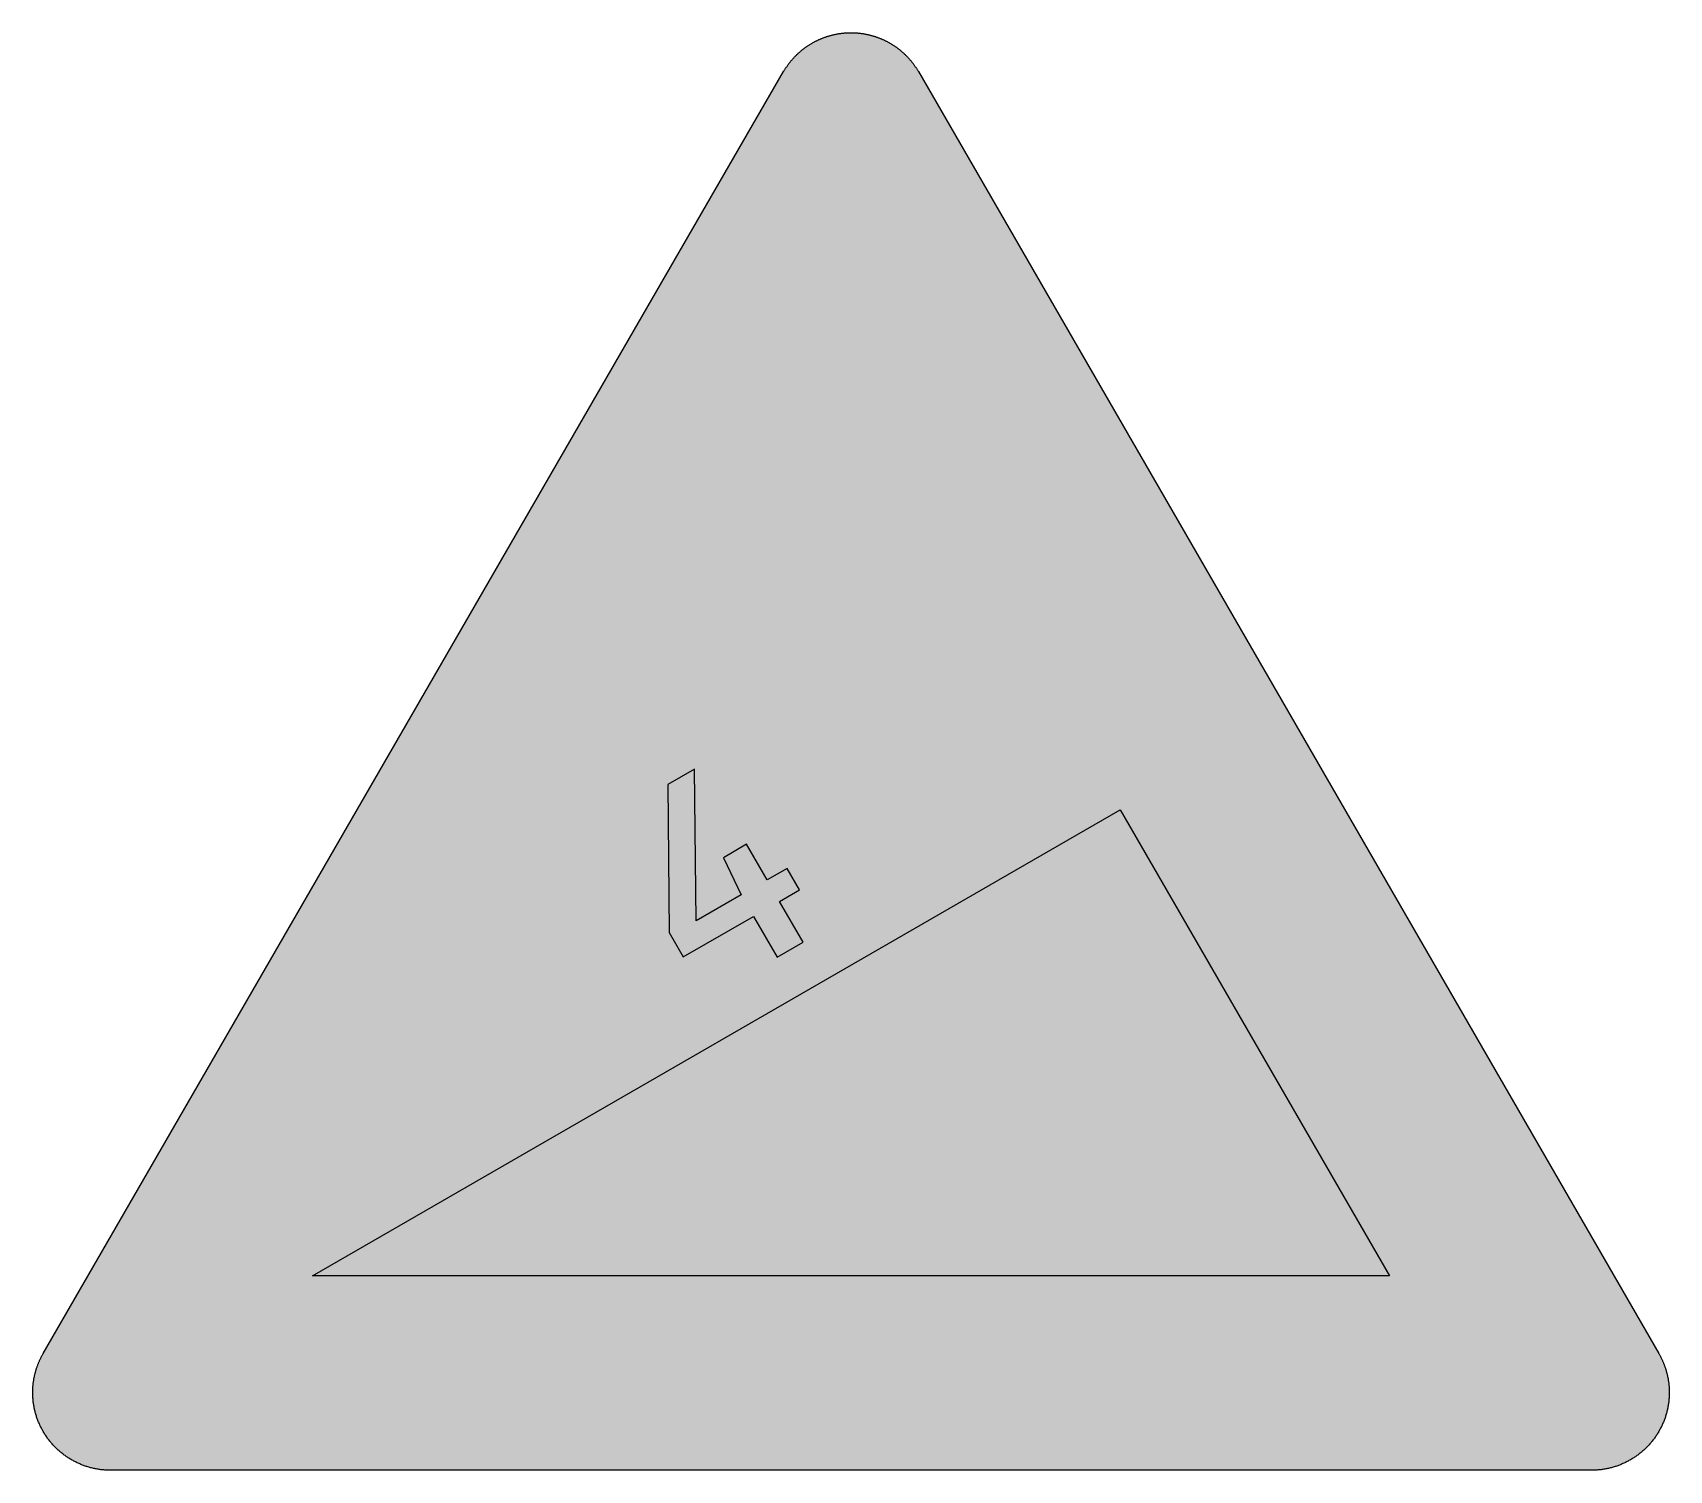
# Model space of a CAD drawing. Header units: millimetres. Extents: x 0 to 297, y 0 to 261.
import ezdxf

# ---------------------------------------------------------------- set-up
doc = ezdxf.new("R2010")
doc.units = ezdxf.units.MM

msp = doc.modelspace()

# ---------------------------------------------------------------- hatches: boundary and pattern name
for color, points in [(254, [(14.1633, 0.0526), (13.9878, 0.0533), (13.8125, 0.0559), (13.6373, 0.061), (13.462, 0.0686), (13.2893, 0.0787), (13.114, 0.0914), (12.9413, 0.1041), (12.7686, 0.1194), (12.5959, 0.1397), (12.4231, 0.16), (12.2504, 0.1803), (12.0777, 0.2057), (11.9075, 0.2337), (11.7373, 0.2616), (11.5672, 0.2921), (11.397, 0.3251), (11.2268, 0.3607), (11.0592, 0.3962), (10.8915, 0.4369), (10.7239, 0.4775), (10.5562, 0.5207), (10.3886, 0.5664), (10.2235, 0.6121), (10.0584, 0.6604), (9.8933, 0.7137), (9.7307, 0.7645), (9.5682, 0.8204), (9.4056, 0.8788), (9.2431, 0.9373), (9.083, 0.9982), (8.923, 1.0617), (8.763, 1.1252), (8.6055, 1.1938), (8.4455, 1.2624), (8.2906, 1.331), (8.1331, 1.4046), (7.9781, 1.4783), (7.8232, 1.5545), (7.6708, 1.6332), (7.5184, 1.7145), (7.366, 1.7958), (7.2161, 1.8796), (7.0663, 1.966), (6.919, 2.0549), (6.7716, 2.1438), (6.6243, 2.2352), (6.4795, 2.3266), (6.3348, 2.4232), (6.19, 2.5197), (6.0477, 2.6187), (5.908, 2.7178), (5.7683, 2.8219), (5.6286, 2.9261), (5.4915, 3.0302), (5.3543, 3.1394), (5.2197, 3.2487), (5.0851, 3.3579), (4.953, 3.4722), (4.8209, 3.5865), (4.6914, 3.7033), (4.5644, 3.8202), (4.4348, 3.9395), (4.3104, 4.0615), (4.1859, 4.1859), (4.0615, 4.3104), (3.9395, 4.4374), (3.8202, 4.5644), (3.7033, 4.6914), (3.5865, 4.8235), (3.4722, 4.953), (3.3579, 5.0876), (3.2487, 5.2197), (3.1369, 5.3543), (3.0302, 5.4915), (2.9235, 5.6286), (2.8194, 5.7683), (2.7178, 5.908), (2.6187, 6.0503), (2.5197, 6.19), (2.4232, 6.3348), (2.3266, 6.4795), (2.2352, 6.6243), (2.1438, 6.7716), (2.0523, 6.919), (1.966, 7.0663), (1.8796, 7.2161), (1.7958, 7.366), (1.7145, 7.5184), (1.6332, 7.6708), (1.5545, 7.8232), (1.4783, 7.9781), (1.4046, 8.1331), (1.331, 8.2906), (1.2598, 8.4455), (1.1913, 8.6055), (1.1252, 8.763), (1.0592, 8.923), (0.9982, 9.083), (0.9373, 9.2431), (0.8763, 9.4056), (0.8204, 9.5682), (0.7645, 9.7307), (0.7112, 9.8933), (0.6604, 10.0584), (0.6121, 10.2235), (0.5639, 10.3911), (0.5207, 10.5562), (0.4775, 10.7239), (0.4343, 10.8915), (0.3962, 11.0592), (0.3607, 11.2268), (0.3251, 11.397), (0.2921, 11.5672), (0.2616, 11.7373), (0.2311, 11.9075), (0.2057, 12.0802), (0.1803, 12.2504), (0.1575, 12.4231), (0.1372, 12.5959), (0.1194, 12.7686), (0.1041, 12.9413), (0.0889, 13.114), (0.0787, 13.2893), (0.0686, 13.462), (0.061, 13.6373), (0.0559, 13.8125), (0.0508, 13.9878), (0.0508, 14.163), (0.0508, 14.2773), (0.0533, 14.3942), (0.0559, 14.511), (0.0584, 14.6253), (0.0635, 14.7422), (0.0686, 14.859), (0.0737, 14.9733), (0.0813, 15.0901), (0.0889, 15.2044), (0.0991, 15.3187), (0.1092, 15.4356), (0.1194, 15.5499), (0.1321, 15.6642), (0.1448, 15.7785), (0.1575, 15.8953), (0.1727, 16.0096), (0.188, 16.1239), (0.2032, 16.2382), (0.221, 16.35), (0.2413, 16.4643), (0.2591, 16.5786), (0.2794, 16.6929), (0.2997, 16.8046), (0.3226, 16.9189), (0.3454, 17.0307), (0.3708, 17.145), (0.3937, 17.2568), (0.4191, 17.3685), (0.447, 17.4803), (0.475, 17.592), (0.5029, 17.7038), (0.5334, 17.8156), (0.5613, 17.9273), (0.5944, 18.0365), (0.6248, 18.1483), (0.6579, 18.2575), (0.6934, 18.3693), (0.7264, 18.4785), (0.762, 18.5877), (0.8001, 18.6969), (0.8382, 18.8062), (0.8763, 18.9128), (0.9144, 19.0221), (0.955, 19.1313), (0.9957, 19.238), (1.0389, 19.3446), (1.0795, 19.4539), (1.1252, 19.5605), (1.1684, 19.6647), (1.2141, 19.7714), (1.2598, 19.878), (1.3081, 19.9822), (1.3564, 20.0889), (1.4046, 20.193), (1.4554, 20.2971), (1.5062, 20.4013), (1.557, 20.5054), (1.6104, 20.607), (1.6637, 20.7112), (1.717, 20.8128), (1.7729, 20.9144), (1.8263, 21.016), (1.8847, 21.1176), (1.9406, 21.2192), (136.2523, 253.8501), (136.3091, 253.9492), (136.3675, 254.0483), (136.4285, 254.1473), (136.4894, 254.2464), (136.5504, 254.3454), (136.6139, 254.442), (136.6774, 254.5385), (136.7409, 254.635), (136.8044, 254.7315), (136.8704, 254.8255), (136.9365, 254.922), (137.0025, 255.016), (137.0711, 255.11), (137.1397, 255.2014), (137.2083, 255.2954), (137.2794, 255.3868), (137.3505, 255.4783), (137.4216, 255.5672), (137.4927, 255.6586), (137.5664, 255.7475), (137.6401, 255.8364), (137.7137, 255.9253), (137.7874, 256.0117), (137.8636, 256.098), (137.9398, 256.1844), (138.016, 256.2708), (138.0947, 256.3546), (138.1735, 256.4409), (138.2522, 256.5222), (138.3309, 256.606), (138.4122, 256.6899), (138.4935, 256.7711), (138.5748, 256.8524), (138.6586, 256.9312), (138.7399, 257.0124), (138.8237, 257.0912), (138.9075, 257.1699), (138.9939, 257.2461), (139.0802, 257.3249), (139.1641, 257.4011), (139.253, 257.4747), (139.3393, 257.5509), (139.4282, 257.6246), (139.5171, 257.6982), (139.606, 257.7719), (139.6949, 257.843), (139.7864, 257.9141), (139.8778, 257.9853), (139.9692, 258.0564), (140.0607, 258.125), (140.1547, 258.1935), (140.2486, 258.2596), (140.3426, 258.3282), (140.4366, 258.3942), (140.5331, 258.4602), (140.6296, 258.5237), (140.7262, 258.5872), (140.8227, 258.6507), (140.9192, 258.7142), (141.0183, 258.7752), (141.1173, 258.8362), (141.2164, 258.8946), (141.3154, 258.9555), (141.4145, 259.014), (141.5161, 259.0698), (141.6177, 259.1283), (141.7193, 259.1841), (141.8209, 259.2375), (141.9225, 259.2934), (142.0266, 259.3467), (142.1308, 259.3975), (142.2324, 259.4508), (142.3365, 259.5016), (142.4407, 259.5499), (142.5473, 259.6007), (142.6515, 259.6464), (142.7556, 259.6947), (142.8623, 259.7404), (142.969, 259.7861), (143.0757, 259.8318), (143.1823, 259.875), (143.289, 259.9182), (143.3957, 259.9588), (143.5049, 259.9995), (143.6116, 260.0401), (143.7208, 260.0808), (143.83, 260.1189), (143.9393, 260.1544), (144.0485, 260.1925), (144.1577, 260.2281), (144.2669, 260.2636), (144.3761, 260.2967), (144.4879, 260.3297), (144.5971, 260.3627), (144.7089, 260.3932), (144.8206, 260.4237), (144.9299, 260.4516), (145.0416, 260.4821), (145.1534, 260.5075), (145.2651, 260.5354), (145.3794, 260.5608), (145.4912, 260.5862), (145.603, 260.6091), (145.7173, 260.6319), (145.829, 260.6548), (145.9433, 260.6751), (146.0551, 260.6954), (146.1694, 260.7158), (146.2837, 260.7335), (146.398, 260.7513), (146.5123, 260.7666), (146.6266, 260.7818), (146.7409, 260.797), (146.8552, 260.8123), (146.9695, 260.825), (147.0838, 260.8351), (147.2006, 260.8478), (147.3149, 260.858), (147.4292, 260.8656), (147.5461, 260.8732), (147.6604, 260.8809), (147.7772, 260.8859), (147.8915, 260.8936), (148.0083, 260.8961), (148.1226, 260.9012), (148.2395, 260.9037), (148.3563, 260.9037), (148.4706, 260.9037), (148.5875, 260.9037), (148.7043, 260.9037), (148.8186, 260.9012), (148.9354, 260.8961), (149.0523, 260.8936), (149.1666, 260.8859), (149.2834, 260.8809), (149.3977, 260.8732), (149.512, 260.8656), (149.6289, 260.858), (149.7432, 260.8478), (149.8575, 260.8351), (149.9743, 260.825), (150.0886, 260.8123), (150.2029, 260.797), (150.3172, 260.7818), (150.4315, 260.7666), (150.5458, 260.7513), (150.6601, 260.7335), (150.7744, 260.7158), (150.8862, 260.6954), (151.0005, 260.6751), (151.1148, 260.6548), (151.2265, 260.6319), (151.3408, 260.6091), (151.4526, 260.5862), (151.5643, 260.5608), (151.6761, 260.5354), (151.7879, 260.5075), (151.8996, 260.4821), (152.0114, 260.4516), (152.1231, 260.4237), (152.2349, 260.3932), (152.3467, 260.3627), (152.4559, 260.3297), (152.5676, 260.2967), (152.6769, 260.2636), (152.7861, 260.2281), (152.8953, 260.1925), (153.0045, 260.1544), (153.1137, 260.1189), (153.223, 260.0808), (153.3296, 260.0401), (153.4389, 259.9995), (153.5455, 259.9588), (153.6548, 259.9182), (153.7614, 259.875), (153.8681, 259.8318), (153.9748, 259.7861), (154.0789, 259.7404), (154.1856, 259.6947), (154.2923, 259.6464), (154.3964, 259.6007), (154.5006, 259.5499), (154.6047, 259.5016), (154.7089, 259.4508), (154.813, 259.3975), (154.9171, 259.3467), (155.0187, 259.2934), (155.1203, 259.2375), (155.2245, 259.1841), (155.3261, 259.1283), (155.4251, 259.0698), (155.5267, 259.014), (155.6283, 258.9555), (155.7274, 258.8946), (155.8265, 258.8362), (155.9255, 258.7752), (156.022, 258.7142), (156.1211, 258.6507), (156.2176, 258.5872), (156.3141, 258.5237), (156.4107, 258.4602), (156.5046, 258.3942), (156.6012, 258.3282), (156.6951, 258.2596), (156.7866, 258.1935), (156.8806, 258.125), (156.972, 258.0564), (157.066, 257.9853), (157.1574, 257.9141), (157.2463, 257.843), (157.3378, 257.7719), (157.4267, 257.6982), (157.5156, 257.6246), (157.6019, 257.5509), (157.6908, 257.4747), (157.7772, 257.4011), (157.8635, 257.3249), (157.9499, 257.2461), (158.0337, 257.1699), (158.1201, 257.0912), (158.2039, 257.0124), (158.2852, 256.9312), (158.369, 256.8524), (158.4503, 256.7711), (158.5316, 256.6899), (158.6103, 256.606), (158.6916, 256.5222), (158.7703, 256.4409), (158.8491, 256.3546), (158.9253, 256.2708), (159.004, 256.1844), (159.0802, 256.098), (159.1539, 256.0117), (159.2301, 255.9253), (159.3037, 255.8364), (159.3774, 255.7475), (159.451, 255.6586), (159.5222, 255.5672), (159.5933, 255.4783), (159.6644, 255.3868), (159.7355, 255.2954), (159.8041, 255.2014), (159.8727, 255.11), (159.9387, 255.016), (160.0073, 254.922), (160.0733, 254.8255), (160.1368, 254.7315), (160.2029, 254.635), (160.2664, 254.5385), (160.3299, 254.442), (160.3908, 254.3454), (160.4543, 254.2464), (160.5153, 254.1473), (160.5737, 254.0483), (160.6347, 253.9492), (160.6906, 253.8476), (295.0023, 21.2192), (295.0591, 21.1176), (295.115, 21.016), (295.1709, 20.9144), (295.2267, 20.8128), (295.2801, 20.7112), (295.3334, 20.607), (295.3868, 20.5054), (295.4376, 20.4013), (295.4884, 20.2971), (295.5392, 20.193), (295.5874, 20.0889), (295.6357, 19.9822), (295.6814, 19.878), (295.7297, 19.7714), (295.7754, 19.6647), (295.8186, 19.5605), (295.8617, 19.4539), (295.9049, 19.3446), (295.9481, 19.238), (295.9887, 19.1313), (296.0294, 19.0221), (296.0675, 18.9128), (296.1056, 18.8062), (296.1437, 18.6969), (296.1792, 18.5877), (296.2148, 18.4785), (296.2504, 18.3693), (296.2834, 18.2575), (296.3164, 18.1483), (296.3494, 18.0365), (296.3799, 17.9273), (296.4104, 17.8156), (296.4409, 17.7038), (296.4688, 17.592), (296.4967, 17.4803), (296.5221, 17.3685), (296.5475, 17.2568), (296.5729, 17.145), (296.5958, 17.0307), (296.6212, 16.9189), (296.6415, 16.8046), (296.6644, 16.6929), (296.6822, 16.5786), (296.7025, 16.4643), (296.7203, 16.35), (296.738, 16.2382), (296.7558, 16.1239), (296.7711, 16.0096), (296.7838, 15.8953), (296.799, 15.7785), (296.8117, 15.6642), (296.8244, 15.5499), (296.8346, 15.4356), (296.8447, 15.3187), (296.8523, 15.2044), (296.86, 15.0901), (296.8676, 14.9733), (296.8752, 14.859), (296.8803, 14.7422), (296.8828, 14.6253), (296.8879, 14.511), (296.8904, 14.3942), (296.8904, 14.2773), (296.8904, 14.163), (296.8904, 13.9878), (296.8879, 13.8125), (296.8828, 13.6373), (296.8752, 13.462), (296.865, 13.2893), (296.8523, 13.114), (296.8396, 12.9413), (296.8219, 12.7686), (296.8041, 12.5959), (296.7838, 12.4231), (296.7609, 12.2504), (296.738, 12.0802), (296.7101, 11.9075), (296.6822, 11.7373), (296.6517, 11.5672), (296.6187, 11.397), (296.5831, 11.2268), (296.545, 11.0592), (296.5069, 10.8915), (296.4663, 10.7239), (296.4231, 10.5562), (296.3774, 10.3911), (296.3316, 10.2235), (296.2808, 10.0584), (296.23, 9.8933), (296.1767, 9.7307), (296.1234, 9.5682), (296.0649, 9.4056), (296.0065, 9.2431), (295.9456, 9.083), (295.8821, 8.923), (295.8186, 8.763), (295.75, 8.6055), (295.6814, 8.4455), (295.6103, 8.2906), (295.5392, 8.1331), (295.463, 7.9781), (295.3868, 7.8232), (295.3106, 7.6708), (295.2293, 7.5184), (295.148, 7.366), (295.0642, 7.2161), (294.9778, 7.0663), (294.8889, 6.919), (294.8, 6.7716), (294.7086, 6.6243), (294.6146, 6.4795), (294.5206, 6.3348), (294.4241, 6.19), (294.325, 6.0503), (294.226, 5.908), (294.1218, 5.7683), (294.0177, 5.6286), (293.9136, 5.4915), (293.8043, 5.3543), (293.6951, 5.2197), (293.5859, 5.0876), (293.4716, 4.953), (293.3573, 4.8235), (293.2405, 4.6914), (293.1236, 4.5644), (293.0042, 4.4374), (292.8823, 4.3104), (292.7579, 4.1859), (292.6334, 4.0615), (292.5089, 3.9395), (292.3794, 3.8202), (292.2524, 3.7033), (292.1203, 3.5865), (291.9908, 3.4722), (291.8562, 3.3579), (291.7241, 3.2487), (291.5895, 3.1394), (291.4523, 3.0302), (291.3151, 2.9261), (291.1754, 2.8219), (291.0357, 2.7178), (290.8935, 2.6187), (290.7513, 2.5197), (290.609, 2.4232), (290.4642, 2.3266), (290.3195, 2.2352), (290.1721, 2.1438), (290.0248, 2.0549), (289.8775, 1.966), (289.7276, 1.8796), (289.5778, 1.7958), (289.4254, 1.7145), (289.273, 1.6332), (289.118, 1.5545), (288.9656, 1.4783), (288.8107, 1.4046), (288.6532, 1.331), (288.4957, 1.2624), (288.3383, 1.1938), (288.1808, 1.1252), (288.0208, 1.0617), (287.8607, 0.9982), (287.7007, 0.9373), (287.5382, 0.8788), (287.3756, 0.8204), (287.213, 0.7645), (287.0479, 0.7137), (286.8854, 0.6604), (286.7203, 0.6121), (286.5526, 0.5664), (286.3875, 0.5207), (286.2199, 0.4775), (286.0523, 0.4369), (285.8846, 0.3962), (285.7144, 0.3607), (285.5468, 0.3251), (285.3766, 0.2921), (285.2064, 0.2616), (285.0363, 0.2337), (284.8635, 0.2057), (284.6934, 0.1803), (284.5206, 0.16), (284.3479, 0.1397), (284.1752, 0.1194), (284.0025, 0.1041), (283.8272, 0.0914), (283.6545, 0.0787), (283.4792, 0.0686), (283.3065, 0.061), (283.1313, 0.0559), (282.956, 0.0533), (282.7807, 0.0508)]), (59, [(139.131, 105.3758), (136.882, 109.2715), (133.2618, 107.1813), (129.5315, 113.6428), (125.3162, 111.2093), (128.542, 104.4568), (120.3854, 99.7479), (120.0849, 127.2537), (115.273, 124.4755), (115.485, 97.6521), (118.0511, 93.2064), (130.791, 100.5611), (135.0768, 93.1376), (139.7963, 95.8621), (135.5108, 103.287)]), (59, [(50.8261, 35.3304), (197.2966, 119.8965), (246.1204, 35.3304)])]:
    msp.add_hatch(color=color).paths.add_polyline_path(points)
h = msp.add_hatch(color=22)
h.paths.add_polyline_path([(14.1633, 5.3442), (13.9344, 5.3467), (13.7084, 5.3543), (13.4849, 5.3696), (13.2613, 5.3873), (13.0378, 5.4127), (12.8194, 5.4458), (12.6009, 5.4813), (12.385, 5.522), (12.1717, 5.5677), (11.9583, 5.621), (11.7475, 5.6769), (11.5392, 5.7404), (11.3335, 5.8064), (11.1303, 5.8776), (10.9296, 5.9538), (10.729, 6.035), (10.5334, 6.1214), (10.3378, 6.2128), (10.1473, 6.3068), (9.9593, 6.4084), (9.7714, 6.5126), (9.5885, 6.6192), (9.4082, 6.7335), (9.2304, 6.8504), (9.0576, 6.9698), (8.8849, 7.0942), (8.7173, 7.2238), (8.5522, 7.3584), (8.3896, 7.493), (8.2321, 7.6352), (8.0772, 7.7775), (7.9273, 7.9273), (7.7775, 8.0772), (7.6352, 8.2321), (7.493, 8.3922), (7.3558, 8.5522), (7.2238, 8.7173), (7.0942, 8.8849), (6.9698, 9.0576), (6.8504, 9.2329), (6.7335, 9.4082), (6.6192, 9.5885), (6.5126, 9.7739), (6.4084, 9.9593), (6.3068, 10.1473), (6.2128, 10.3403), (6.1214, 10.5334), (6.035, 10.729), (5.9538, 10.9296), (5.8776, 11.1303), (5.8064, 11.3335), (5.7404, 11.5392), (5.6769, 11.7475), (5.621, 11.9583), (5.5677, 12.1717), (5.522, 12.385), (5.4813, 12.6009), (5.4432, 12.8194), (5.4127, 13.0404), (5.3873, 13.2613), (5.3696, 13.4849), (5.3543, 13.7084), (5.3467, 13.9344), (5.3416, 14.163), (5.3442, 14.2342), (5.3442, 14.3078), (5.3442, 14.3789), (5.3467, 14.4526), (5.3492, 14.5237), (5.3543, 14.5974), (5.3569, 14.6685), (5.3619, 14.7422), (5.367, 14.8133), (5.3721, 14.8869), (5.3797, 14.9581), (5.3848, 15.0292), (5.3924, 15.1003), (5.4, 15.174), (5.4102, 15.2451), (5.4178, 15.3162), (5.428, 15.3873), (5.4381, 15.4584), (5.4483, 15.5296), (5.461, 15.6007), (5.4737, 15.6718), (5.4864, 15.7429), (5.4991, 15.814), (5.5118, 15.8852), (5.527, 15.9563), (5.5423, 16.0249), (5.5575, 16.096), (5.5728, 16.1671), (5.5905, 16.2357), (5.6083, 16.3068), (5.6261, 16.3754), (5.6439, 16.444), (5.6617, 16.5151), (5.682, 16.5837), (5.7023, 16.6522), (5.7226, 16.7208), (5.7429, 16.7919), (5.7658, 16.8605), (5.7887, 16.9266), (5.8115, 16.9951), (5.8344, 17.0637), (5.8572, 17.1323), (5.8826, 17.2009), (5.908, 17.2669), (5.9334, 17.3355), (5.9588, 17.4015), (5.9868, 17.4676), (6.0147, 17.5362), (6.0427, 17.6022), (6.0706, 17.6682), (6.0985, 17.7343), (6.129, 17.8003), (6.1595, 17.8664), (6.19, 17.9299), (6.2205, 17.9959), (6.2509, 18.0619), (6.284, 18.1254), (6.317, 18.1915), (6.35, 18.255), (6.383, 18.3185), (6.4186, 18.382), (6.4541, 18.4455), (6.4897, 18.509), (6.5253, 18.5725), (140.8356, 251.2042), (140.909, 251.3305), (140.9852, 251.4549), (141.064, 251.5794), (141.1453, 251.7013), (141.2265, 251.8232), (141.3129, 251.9426), (141.3967, 252.0594), (141.4856, 252.1763), (141.5745, 252.2906), (141.666, 252.4023), (141.7599, 252.5141), (141.8539, 252.6233), (141.9504, 252.73), (142.0495, 252.8367), (142.1486, 252.9408), (142.2502, 253.0424), (142.3518, 253.144), (142.4559, 253.2431), (142.5626, 253.3396), (142.6693, 253.4336), (142.7785, 253.5276), (142.8877, 253.619), (142.9995, 253.7104), (143.1112, 253.7968), (143.2255, 253.8832), (143.3424, 253.967), (143.4592, 254.0483), (143.576, 254.1295), (143.6954, 254.2083), (143.8173, 254.2845), (143.9393, 254.3581), (144.0612, 254.4318), (144.1856, 254.5004), (144.3126, 254.569), (144.4371, 254.635), (144.5666, 254.701), (144.6936, 254.762), (144.8232, 254.823), (144.9553, 254.8814), (145.0848, 254.9373), (145.2194, 254.9906), (145.3515, 255.0414), (145.4861, 255.0922), (145.6207, 255.1405), (145.7579, 255.1836), (145.8951, 255.2268), (146.0322, 255.2675), (146.1694, 255.3081), (146.3091, 255.3437), (146.4488, 255.3792), (146.591, 255.4097), (146.7307, 255.4402), (146.873, 255.4681), (147.0152, 255.491), (147.16, 255.5138), (147.3022, 255.5342), (147.447, 255.5519), (147.5918, 255.5697), (147.7391, 255.5824), (147.8839, 255.5926), (148.0312, 255.6027), (148.176, 255.6078), (148.3233, 255.6104), (148.4706, 255.6129), (148.6179, 255.6104), (148.7653, 255.6078), (148.9126, 255.6027), (149.0599, 255.5926), (149.2047, 255.5824), (149.3495, 255.5697), (149.4942, 255.5519), (149.639, 255.5342), (149.7838, 255.5138), (149.926, 255.491), (150.0683, 255.4681), (150.2105, 255.4402), (150.3528, 255.4097), (150.4925, 255.3792), (150.6347, 255.3437), (150.7719, 255.3081), (150.9116, 255.2675), (151.0487, 255.2268), (151.1859, 255.1836), (151.323, 255.1405), (151.4577, 255.0922), (151.5923, 255.0414), (151.7244, 254.9906), (151.8564, 254.9373), (151.9885, 254.8814), (152.1206, 254.823), (152.2501, 254.762), (152.3771, 254.701), (152.5041, 254.635), (152.6311, 254.569), (152.7581, 254.5004), (152.8801, 254.4318), (153.0045, 254.3581), (153.1264, 254.2845), (153.2458, 254.2083), (153.3652, 254.1295), (153.4846, 254.0483), (153.6014, 253.967), (153.7157, 253.8832), (153.83, 253.7968), (153.9443, 253.7104), (154.0561, 253.619), (154.1653, 253.5276), (154.2745, 253.4336), (154.3812, 253.3396), (154.4879, 253.2431), (154.592, 253.144), (154.6936, 253.0424), (154.7952, 252.9408), (154.8943, 252.8367), (154.9933, 252.73), (155.0899, 252.6233), (155.1838, 252.5141), (155.2778, 252.4023), (155.3693, 252.2906), (155.4582, 252.1763), (155.5471, 252.0594), (155.6334, 251.9426), (155.7172, 251.8232), (155.7985, 251.7013), (155.8798, 251.5794), (155.9585, 251.4549), (156.0347, 251.3305), (156.1109, 251.2035), (290.4201, 18.5734), (290.4541, 18.509), (290.4896, 18.4455), (290.5252, 18.382), (290.5608, 18.3185), (290.5938, 18.255), (290.6268, 18.1915), (290.6598, 18.1254), (290.6903, 18.0619), (290.7233, 17.9959), (290.7538, 17.9299), (290.7843, 17.8664), (290.8148, 17.8003), (290.8452, 17.7343), (290.8732, 17.6682), (290.9011, 17.6022), (290.9291, 17.5362), (290.957, 17.4676), (290.9824, 17.4015), (291.0103, 17.3355), (291.0357, 17.2669), (291.0611, 17.2009), (291.084, 17.1323), (291.1094, 17.0637), (291.1323, 16.9951), (291.1551, 16.9266), (291.178, 16.8605), (291.1983, 16.7919), (291.2212, 16.7208), (291.2415, 16.6522), (291.2618, 16.5837), (291.2796, 16.5151), (291.2999, 16.444), (291.3177, 16.3754), (291.3355, 16.3068), (291.3532, 16.2357), (291.3685, 16.1671), (291.3863, 16.096), (291.4015, 16.0249), (291.4167, 15.9563), (291.4294, 15.8852), (291.4447, 15.814), (291.4574, 15.7429), (291.4701, 15.6718), (291.4828, 15.6007), (291.4929, 15.5296), (291.5031, 15.4584), (291.5133, 15.3873), (291.5234, 15.3162), (291.5336, 15.2451), (291.5412, 15.174), (291.5488, 15.1003), (291.5564, 15.0292), (291.5641, 14.9581), (291.5691, 14.8869), (291.5768, 14.8133), (291.5818, 14.7422), (291.5844, 14.6685), (291.5895, 14.5974), (291.592, 14.5237), (291.5945, 14.4526), (291.5971, 14.3789), (291.5996, 14.3078), (291.5996, 14.2342), (291.5996, 14.163), (291.5971, 13.9344), (291.5895, 13.7084), (291.5742, 13.4849), (291.5539, 13.2613), (291.5285, 13.0404), (291.498, 12.8194), (291.4625, 12.6009), (291.4218, 12.385), (291.3736, 12.1717), (291.3228, 11.9583), (291.2643, 11.7475), (291.2034, 11.5392), (291.1373, 11.3335), (291.0637, 11.1303), (290.9875, 10.9296), (290.9062, 10.729), (290.8198, 10.5334), (290.7309, 10.3403), (290.6344, 10.1473), (290.5354, 9.9593), (290.4312, 9.7739), (290.322, 9.5885), (290.2102, 9.4082), (290.0934, 9.2329), (289.974, 9.0576), (289.847, 8.8849), (289.72, 8.7173), (289.5854, 8.5522), (289.4482, 8.3922), (289.3085, 8.2321), (289.1638, 8.0772), (289.0164, 7.9273), (288.8666, 7.7775), (288.7116, 7.6352), (288.5516, 7.493), (288.3916, 7.3584), (288.2265, 7.2238), (288.0563, 7.0942), (287.8861, 6.9698), (287.7109, 6.8504), (287.5331, 6.7335), (287.3527, 6.6192), (287.1699, 6.5126), (286.9844, 6.4084), (286.7965, 6.3068), (286.6034, 6.2128), (286.4104, 6.1214), (286.2148, 6.035), (286.0142, 5.9538), (285.8135, 5.8776), (285.6103, 5.8064), (285.4046, 5.7404), (285.1963, 5.6769), (284.9855, 5.621), (284.7721, 5.5677), (284.5587, 5.522), (284.3428, 5.4813), (284.1244, 5.4458), (283.9034, 5.4127), (283.6824, 5.3873), (283.4589, 5.3696), (283.2354, 5.3543), (283.0093, 5.3467), (282.7807, 5.3442)])
h.paths.add_polyline_path([(44.716, 31.8026), (148.4725, 211.5167), (252.2305, 31.8026)], flags=16)
h = msp.add_hatch(color=59)
h.paths.add_polyline_path([(158.2127, 149.2666), (153.6305, 146.6208), (151.1625, 102.4241), (155.7457, 105.0699)])
edge = h.paths.add_edge_path(flags=16)
edge.add_line((137.8493, 127.9179), (137.7848, 128.0262))
edge.add_line((137.7848, 128.0262), (137.7239, 128.1354))
edge.add_line((137.7239, 128.1354), (137.6629, 128.2471))
edge.add_line((137.6629, 128.2471), (137.6045, 128.3564))
edge.add_line((137.6045, 128.3564), (137.5461, 128.4681))
edge.add_line((137.5461, 128.4681), (137.4877, 128.5773))
edge.add_line((137.4877, 128.5773), (137.4343, 128.6891))
edge.add_line((137.4343, 128.6891), (137.3784, 128.8009))
edge.add_line((137.3784, 128.8009), (137.3276, 128.9126))
edge.add_line((137.3276, 128.9126), (137.2768, 129.0244))
edge.add_line((137.2768, 129.0244), (137.226, 129.1336))
edge.add_line((137.226, 129.1336), (137.1803, 129.2454))
edge.add_line((137.1803, 129.2454), (137.1346, 129.3571))
edge.add_line((137.1346, 129.3571), (137.0889, 129.4689))
edge.add_line((137.0889, 129.4689), (137.0482, 129.5806))
edge.add_line((137.0482, 129.5806), (137.0076, 129.6924))
edge.add_line((137.0076, 129.6924), (136.9695, 129.8016))
edge.add_line((136.9695, 129.8016), (136.9339, 129.9134))
edge.add_line((136.9339, 129.9134), (136.9009, 130.0251))
edge.add_line((136.9009, 130.0251), (136.8704, 130.1344))
edge.add_line((136.8704, 130.1344), (136.84, 130.2461))
edge.add_line((136.84, 130.2461), (136.8146, 130.3553))
edge.add_line((136.8146, 130.3553), (136.7892, 130.4646))
edge.add_line((136.7892, 130.4646), (136.7663, 130.5763))
edge.add_line((136.7663, 130.5763), (136.7485, 130.6855))
edge.add_line((136.7485, 130.6855), (136.7307, 130.7948))
edge.add_line((136.7307, 130.7948), (136.718, 130.904))
edge.add_line((136.718, 130.904), (136.7079, 131.0107))
edge.add_line((136.7079, 131.0107), (136.6977, 131.1199))
edge.add_line((136.6977, 131.1199), (136.6926, 131.2266))
edge.add_line((136.6926, 131.2266), (136.6901, 131.3358))
edge.add_line((136.6901, 131.3358), (136.6926, 131.4425))
edge.add_line((136.6926, 131.4425), (136.6952, 131.5466))
edge.add_line((136.6952, 131.5466), (136.7028, 131.6533))
edge.add_line((136.7028, 131.6533), (136.713, 131.7574))
edge.add_line((136.713, 131.7574), (136.7257, 131.8641))
edge.add_line((136.7257, 131.8641), (136.7434, 131.9682))
edge.add_line((136.7434, 131.9682), (136.7638, 132.0698))
edge.add_line((136.7638, 132.0698), (136.7866, 132.174))
edge.add_line((136.7866, 132.174), (136.8146, 132.2756))
edge.add_line((136.8146, 132.2756), (136.845, 132.3772))
edge.add_line((136.845, 132.3772), (136.8806, 132.4788))
edge.add_line((136.8806, 132.4788), (136.9187, 132.5778))
edge.add_line((136.9187, 132.5778), (136.9619, 132.6769))
edge.add_line((136.9619, 132.6769), (137.0076, 132.776))
edge.add_line((137.0076, 132.776), (137.0559, 132.8725))
edge.add_line((137.0559, 132.8725), (137.1117, 132.969))
edge.add_line((137.1117, 132.969), (137.1702, 133.0655))
edge.add_line((137.1702, 133.0655), (137.2311, 133.162))
edge.add_line((137.2311, 133.162), (137.2997, 133.256))
edge.add_line((137.2997, 133.256), (137.3683, 133.3475))
edge.add_line((137.3683, 133.3475), (137.4445, 133.4414))
edge.add_line((137.4445, 133.4414), (137.5232, 133.5329))
edge.add_line((137.5232, 133.5329), (137.6096, 133.6218))
edge.add_line((137.6096, 133.6218), (137.6985, 133.7107))
edge.add_line((137.6985, 133.7107), (137.7899, 133.7996))
edge.add_line((137.7899, 133.7996), (137.889, 133.8859))
edge.add_line((137.889, 133.8859), (137.9906, 133.9723))
edge.add_line((137.9906, 133.9723), (138.0998, 134.0561))
edge.add_line((138.0998, 134.0561), (138.2116, 134.1399))
edge.add_line((138.2116, 134.1399), (138.3284, 134.2238))
edge.add_line((138.3284, 134.2238), (138.4529, 134.305))
edge.add_line((138.4529, 134.305), (138.5799, 134.3838))
edge.add_line((138.5799, 134.3838), (138.7119, 134.4625))
edge.add_line((138.7119, 134.4625), (138.8466, 134.5387))
edge.add_line((138.8466, 134.5387), (138.9786, 134.6098))
edge.add_line((138.9786, 134.6098), (139.1107, 134.6759))
edge.add_line((139.1107, 134.6759), (139.2403, 134.7343))
edge.add_line((139.2403, 134.7343), (139.3698, 134.7902))
edge.add_line((139.3698, 134.7902), (139.4968, 134.841))
edge.add_line((139.4968, 134.841), (139.6213, 134.8867))
edge.add_line((139.6213, 134.8867), (139.7457, 134.9273))
edge.add_line((139.7457, 134.9273), (139.8676, 134.9654))
edge.add_line((139.8676, 134.9654), (139.9896, 134.9959))
edge.add_line((139.9896, 134.9959), (140.1089, 135.0239))
edge.add_line((140.1089, 135.0239), (140.2283, 135.0467))
edge.add_line((140.2283, 135.0467), (140.3452, 135.0645))
edge.add_line((140.3452, 135.0645), (140.4595, 135.0797))
edge.add_line((140.4595, 135.0797), (140.5738, 135.0899))
edge.add_line((140.5738, 135.0899), (140.6855, 135.0975))
edge.add_line((140.6855, 135.0975), (140.7973, 135.0975))
edge.add_line((140.7973, 135.0975), (140.909, 135.0975))
edge.add_line((140.909, 135.0975), (141.0157, 135.0899))
edge.add_line((141.0157, 135.0899), (141.1249, 135.0797))
edge.add_line((141.1249, 135.0797), (141.2316, 135.067))
edge.add_line((141.2316, 135.067), (141.3358, 135.0493))
edge.add_line((141.3358, 135.0493), (141.4399, 135.0289))
edge.add_line((141.4399, 135.0289), (141.5415, 135.0035))
edge.add_line((141.5415, 135.0035), (141.6431, 134.9756))
edge.add_line((141.6431, 134.9756), (141.7422, 134.9451))
edge.add_line((141.7422, 134.9451), (141.8412, 134.9096))
edge.add_line((141.8412, 134.9096), (141.9377, 134.8715))
edge.add_line((141.9377, 134.8715), (142.0343, 134.8308))
edge.add_line((142.0343, 134.8308), (142.1308, 134.7876))
edge.add_line((142.1308, 134.7876), (142.2248, 134.7394))
edge.add_line((142.2248, 134.7394), (142.3162, 134.6886))
edge.add_line((142.3162, 134.6886), (142.4076, 134.6352))
edge.add_line((142.4076, 134.6352), (142.4991, 134.5794))
edge.add_line((142.4991, 134.5794), (142.588, 134.5209))
edge.add_line((142.588, 134.5209), (142.6769, 134.4574))
edge.add_line((142.6769, 134.4574), (142.7658, 134.3939))
edge.add_line((142.7658, 134.3939), (142.8521, 134.3279))
edge.add_line((142.8521, 134.3279), (142.936, 134.2568))
edge.add_line((142.936, 134.2568), (143.0198, 134.1857))
edge.add_line((143.0198, 134.1857), (143.1036, 134.112))
edge.add_line((143.1036, 134.112), (143.1849, 134.0333))
edge.add_line((143.1849, 134.0333), (143.2662, 133.9545))
edge.add_line((143.2662, 133.9545), (143.3474, 133.8758))
edge.add_line((143.3474, 133.8758), (143.4262, 133.792))
edge.add_line((143.4262, 133.792), (143.5049, 133.7056))
edge.add_line((143.5049, 133.7056), (143.5837, 133.6192))
edge.add_line((143.5837, 133.6192), (143.6599, 133.5303))
edge.add_line((143.6599, 133.5303), (143.7335, 133.4389))
edge.add_line((143.7335, 133.4389), (143.8097, 133.3475))
edge.add_line((143.8097, 133.3475), (143.8834, 133.2535))
edge.add_line((143.8834, 133.2535), (143.957, 133.157))
edge.add_line((143.957, 133.157), (144.0282, 133.0604))
edge.add_line((144.0282, 133.0604), (144.0993, 132.9614))
edge.add_line((144.0993, 132.9614), (144.1704, 132.8623))
edge.add_line((144.1704, 132.8623), (144.239, 132.7607))
edge.add_line((144.239, 132.7607), (144.3076, 132.6591))
edge.add_line((144.3076, 132.6591), (144.3761, 132.555))
edge.add_line((144.3761, 132.555), (144.4422, 132.4483))
edge.add_line((144.4422, 132.4483), (144.5108, 132.3442))
edge.add_line((144.5108, 132.3442), (144.5768, 132.2375))
edge.add_line((144.5768, 132.2375), (144.6403, 132.1283))
edge.add_line((144.6403, 132.1283), (144.7038, 132.0216))
edge.add_line((144.7038, 132.0216), (144.7673, 131.9124))
edge.add_line((144.7673, 131.9124), (144.8308, 131.8006))
edge.add_line((144.8308, 131.8006), (144.8943, 131.6914))
edge.add_line((144.8943, 131.6914), (144.9527, 131.5822))
edge.add_line((144.9527, 131.5822), (145.0137, 131.4704))
edge.add_line((145.0137, 131.4704), (145.0721, 131.3612))
edge.add_line((145.0721, 131.3612), (145.128, 131.2494))
edge.add_line((145.128, 131.2494), (145.1839, 131.1402))
edge.add_line((145.1839, 131.1402), (145.2397, 131.0284))
edge.add_line((145.2397, 131.0284), (145.2931, 130.9167))
edge.add_line((145.2931, 130.9167), (145.3439, 130.8075))
edge.add_line((145.3439, 130.8075), (145.3921, 130.6957))
edge.add_line((145.3921, 130.6957), (145.4404, 130.5839))
edge.add_line((145.4404, 130.5839), (145.4887, 130.4747))
edge.add_line((145.4887, 130.4747), (145.5318, 130.363))
edge.add_line((145.5318, 130.363), (145.575, 130.2512))
edge.add_line((145.575, 130.2512), (145.6157, 130.142))
edge.add_line((145.6157, 130.142), (145.6538, 130.0302))
edge.add_line((145.6538, 130.0302), (145.6919, 129.9185))
edge.add_line((145.6919, 129.9185), (145.7249, 129.8092))
edge.add_line((145.7249, 129.8092), (145.7579, 129.7))
edge.add_line((145.7579, 129.7), (145.7884, 129.5883))
edge.add_line((145.7884, 129.5883), (145.8163, 129.479))
edge.add_line((145.8163, 129.479), (145.8417, 129.3698))
edge.add_line((145.8417, 129.3698), (145.8646, 129.2606))
edge.add_line((145.8646, 129.2606), (145.8849, 129.1514))
edge.add_line((145.8849, 129.1514), (145.9001, 129.0422))
edge.add_line((145.9001, 129.0422), (145.9154, 128.9355))
edge.add_line((145.9154, 128.9355), (145.9281, 128.8263))
edge.add_line((145.9281, 128.8263), (145.9382, 128.7196))
edge.add_line((145.9382, 128.7196), (145.9433, 128.6129))
edge.add_line((145.9433, 128.6129), (145.9484, 128.5062))
edge.add_line((145.9484, 128.5062), (145.9484, 128.3995))
edge.add_line((145.9484, 128.3995), (145.9459, 128.2929))
edge.add_line((145.9459, 128.2929), (145.9382, 128.1887))
edge.add_line((145.9382, 128.1887), (145.9306, 128.0846))
edge.add_line((145.9306, 128.0846), (145.9179, 127.9804))
edge.add_line((145.9179, 127.9804), (145.9027, 127.8763))
edge.add_line((145.9027, 127.8763), (145.8824, 127.7722))
edge.add_line((145.8824, 127.7722), (145.8595, 127.6706))
edge.add_line((145.8595, 127.6706), (145.8341, 127.569))
edge.add_line((145.8341, 127.569), (145.8036, 127.4674))
edge.add_line((145.8036, 127.4674), (145.7706, 127.3683))
edge.add_line((145.7706, 127.3683), (145.7325, 127.2692))
edge.add_line((145.7325, 127.2692), (145.6919, 127.1702))
edge.add_line((145.6919, 127.1702), (145.6461, 127.0711))
edge.add_line((145.6461, 127.0711), (145.5979, 126.9746))
edge.add_line((145.5979, 126.9746), (145.5445, 126.8781))
edge.add_line((145.5445, 126.8781), (145.4861, 126.7841))
edge.add_line((145.4861, 126.7841), (145.4252, 126.6876))
edge.add_line((145.4252, 126.6876), (145.3591, 126.5936))
edge.add_line((145.3591, 126.5936), (145.288, 126.5022))
edge.add_line((145.288, 126.5022), (145.2143, 126.4107))
edge.add_line((145.2143, 126.4107), (145.1356, 126.3193))
edge.add_line((145.1356, 126.3193), (145.0518, 126.2304))
edge.add_line((145.0518, 126.2304), (144.9629, 126.1415))
edge.add_line((144.9629, 126.1415), (144.8714, 126.0526))
edge.add_line((144.8714, 126.0526), (144.7724, 125.9662))
edge.add_line((144.7724, 125.9662), (144.6708, 125.8799))
edge.add_line((144.6708, 125.8799), (144.5641, 125.796))
edge.add_line((144.5641, 125.796), (144.4498, 125.7122))
edge.add_line((144.4498, 125.7122), (144.333, 125.6284))
edge.add_line((144.333, 125.6284), (144.211, 125.5471))
edge.add_line((144.211, 125.5471), (144.084, 125.4684))
edge.add_line((144.084, 125.4684), (143.952, 125.3896))
edge.add_line((143.952, 125.3896), (143.8173, 125.3134))
edge.add_line((143.8173, 125.3134), (143.6827, 125.2423))
edge.add_line((143.6827, 125.2423), (143.5532, 125.1788))
edge.add_line((143.5532, 125.1788), (143.4211, 125.1179))
edge.add_line((143.4211, 125.1179), (143.2941, 125.062))
edge.add_line((143.2941, 125.062), (143.1646, 125.0112))
edge.add_line((143.1646, 125.0112), (143.0401, 124.9655))
edge.add_line((143.0401, 124.9655), (142.9156, 124.9248))
edge.add_line((142.9156, 124.9248), (142.7912, 124.8867))
edge.add_line((142.7912, 124.8867), (142.6693, 124.8537))
edge.add_line((142.6693, 124.8537), (142.5499, 124.8258))
edge.add_line((142.5499, 124.8258), (142.4305, 124.8029))
edge.add_line((142.4305, 124.8029), (142.3137, 124.7851))
edge.add_line((142.3137, 124.7851), (142.1968, 124.7699))
edge.add_line((142.1968, 124.7699), (142.0825, 124.7597))
edge.add_line((142.0825, 124.7597), (141.9682, 124.7521))
edge.add_line((141.9682, 124.7521), (141.8565, 124.7496))
edge.add_line((141.8565, 124.7496), (141.7447, 124.7521))
edge.add_line((141.7447, 124.7521), (141.6355, 124.7572))
edge.add_line((141.6355, 124.7572), (141.5288, 124.7673))
edge.add_line((141.5288, 124.7673), (141.4196, 124.78))
edge.add_line((141.4196, 124.78), (141.3154, 124.7953))
edge.add_line((141.3154, 124.7953), (141.2088, 124.8156))
edge.add_line((141.2088, 124.8156), (141.1072, 124.841))
edge.add_line((141.1072, 124.841), (141.0056, 124.8689))
edge.add_line((141.0056, 124.8689), (140.904, 124.8994))
edge.add_line((140.904, 124.8994), (140.8049, 124.9324))
edge.add_line((140.8049, 124.9324), (140.7058, 124.9705))
edge.add_line((140.7058, 124.9705), (140.6068, 125.0112))
edge.add_line((140.6068, 125.0112), (140.5103, 125.0544))
edge.add_line((140.5103, 125.0544), (140.4163, 125.1026))
edge.add_line((140.4163, 125.1026), (140.3223, 125.1509))
edge.add_line((140.3223, 125.1509), (140.2309, 125.2042))
edge.add_line((140.2309, 125.2042), (140.1369, 125.2601))
edge.add_line((140.1369, 125.2601), (140.048, 125.3185))
edge.add_line((140.048, 125.3185), (139.9565, 125.3795))
edge.add_line((139.9565, 125.3795), (139.8702, 125.443))
edge.add_line((139.8702, 125.443), (139.7813, 125.509))
edge.add_line((139.7813, 125.509), (139.6949, 125.5801))
edge.add_line((139.6949, 125.5801), (139.6111, 125.6513))
edge.add_line((139.6111, 125.6513), (139.5273, 125.7249))
edge.add_line((139.5273, 125.7249), (139.4435, 125.8011))
edge.add_line((139.4435, 125.8011), (139.3596, 125.8799))
edge.add_line((139.3596, 125.8799), (139.2784, 125.9586))
edge.add_line((139.2784, 125.9586), (139.1996, 126.0424))
edge.add_line((139.1996, 126.0424), (139.1209, 126.1262))
edge.add_line((139.1209, 126.1262), (139.0421, 126.2126))
edge.add_line((139.0421, 126.2126), (138.9634, 126.3015))
edge.add_line((138.9634, 126.3015), (138.8872, 126.3929))
edge.add_line((138.8872, 126.3929), (138.8135, 126.4844))
edge.add_line((138.8135, 126.4844), (138.7373, 126.5784))
edge.add_line((138.7373, 126.5784), (138.6637, 126.6723))
edge.add_line((138.6637, 126.6723), (138.5926, 126.7689))
edge.add_line((138.5926, 126.7689), (138.5214, 126.8679))
edge.add_line((138.5214, 126.8679), (138.4503, 126.967))
edge.add_line((138.4503, 126.967), (138.3792, 127.0686))
edge.add_line((138.3792, 127.0686), (138.3106, 127.1702))
edge.add_line((138.3106, 127.1702), (138.242, 127.2743))
edge.add_line((138.242, 127.2743), (138.1735, 127.3785))
edge.add_line((138.1735, 127.3785), (138.1074, 127.4851))
edge.add_line((138.1074, 127.4851), (138.0414, 127.5918))
edge.add_line((138.0414, 127.5918), (137.9753, 127.6985))
edge.add_line((137.9753, 127.6985), (137.9118, 127.8077))
edge.add_line((137.9118, 127.8077), (137.8483, 127.9169))
edge = h.paths.add_edge_path(flags=16)
edge.add_line((148.8475, 134.2665), (148.7145, 134.4879))
edge.add_line((148.7145, 134.4879), (148.5824, 134.7064))
edge.add_line((148.5824, 134.7064), (148.4452, 134.9197))
edge.add_line((148.4452, 134.9197), (148.3081, 135.1255))
edge.add_line((148.3081, 135.1255), (148.1658, 135.3287))
edge.add_line((148.1658, 135.3287), (148.0236, 135.5242))
edge.add_line((148.0236, 135.5242), (147.8788, 135.7173))
edge.add_line((147.8788, 135.7173), (147.734, 135.9027))
edge.add_line((147.734, 135.9027), (147.5842, 136.0856))
edge.add_line((147.5842, 136.0856), (147.4343, 136.2608))
edge.add_line((147.4343, 136.2608), (147.2794, 136.431))
edge.add_line((147.2794, 136.431), (147.1244, 136.5961))
edge.add_line((147.1244, 136.5961), (146.9695, 136.7561))
edge.add_line((146.9695, 136.7561), (146.8095, 136.9111))
edge.add_line((146.8095, 136.9111), (146.6494, 137.0609))
edge.add_line((146.6494, 137.0609), (146.4869, 137.2032))
edge.add_line((146.4869, 137.2032), (146.3218, 137.3429))
edge.add_line((146.3218, 137.3429), (146.1541, 137.475))
edge.add_line((146.1541, 137.475), (145.9865, 137.6045))
edge.add_line((145.9865, 137.6045), (145.8163, 137.7264))
edge.add_line((145.8163, 137.7264), (145.6436, 137.8433))
edge.add_line((145.6436, 137.8433), (145.4709, 137.955))
edge.add_line((145.4709, 137.955), (145.2956, 138.0617))
edge.add_line((145.2956, 138.0617), (145.1178, 138.1608))
edge.add_line((145.1178, 138.1608), (144.94, 138.2573))
edge.add_line((144.94, 138.2573), (144.7597, 138.3462))
edge.add_line((144.7597, 138.3462), (144.5768, 138.43))
edge.add_line((144.5768, 138.43), (144.3939, 138.5087))
edge.add_line((144.3939, 138.5087), (144.2085, 138.5824))
edge.add_line((144.2085, 138.5824), (144.0205, 138.651))
edge.add_line((144.0205, 138.651), (143.8326, 138.7119))
edge.add_line((143.8326, 138.7119), (143.6421, 138.7678))
edge.add_line((143.6421, 138.7678), (143.4516, 138.8186))
edge.add_line((143.4516, 138.8186), (143.2585, 138.8643))
edge.add_line((143.2585, 138.8643), (143.063, 138.905))
edge.add_line((143.063, 138.905), (142.8674, 138.9405))
edge.add_line((142.8674, 138.9405), (142.6693, 138.9685))
edge.add_line((142.6693, 138.9685), (142.4711, 138.9913))
edge.add_line((142.4711, 138.9913), (142.2705, 139.0091))
edge.add_line((142.2705, 139.0091), (142.0698, 139.0218))
edge.add_line((142.0698, 139.0218), (141.8692, 139.0269))
edge.add_line((141.8692, 139.0269), (141.6634, 139.0269))
edge.add_line((141.6634, 139.0269), (141.4602, 139.0218))
edge.add_line((141.4602, 139.0218), (141.2519, 139.0117))
edge.add_line((141.2519, 139.0117), (141.0462, 138.9939))
edge.add_line((141.0462, 138.9939), (140.8379, 138.971))
edge.add_line((140.8379, 138.971), (140.6271, 138.9431))
edge.add_line((140.6271, 138.9431), (140.4163, 138.9101))
edge.add_line((140.4163, 138.9101), (140.2055, 138.872))
edge.add_line((140.2055, 138.872), (139.9921, 138.8262))
edge.add_line((139.9921, 138.8262), (139.7787, 138.7754))
edge.add_line((139.7787, 138.7754), (139.5628, 138.717))
edge.add_line((139.5628, 138.717), (139.3469, 138.6561))
edge.add_line((139.3469, 138.6561), (139.1285, 138.5875))
edge.add_line((139.1285, 138.5875), (138.9126, 138.5113))
edge.add_line((138.9126, 138.5113), (138.6916, 138.4325))
edge.add_line((138.6916, 138.4325), (138.4732, 138.3462))
edge.add_line((138.4732, 138.3462), (138.2522, 138.2547))
edge.add_line((138.2522, 138.2547), (138.0312, 138.1557))
edge.add_line((138.0312, 138.1557), (137.8077, 138.0541))
edge.add_line((137.8077, 138.0541), (137.5867, 137.9423))
edge.add_line((137.5867, 137.9423), (137.3632, 137.828))
edge.add_line((137.3632, 137.828), (137.1371, 137.7061))
edge.add_line((137.1371, 137.7061), (136.9136, 137.5791))
edge.add_line((136.9136, 137.5791), (136.6901, 137.447))
edge.add_line((136.6901, 137.447), (136.4717, 137.3149))
edge.add_line((136.4717, 137.3149), (136.2608, 137.1778))
edge.add_line((136.2608, 137.1778), (136.0526, 137.0406))
edge.add_line((136.0526, 137.0406), (135.8519, 136.8984))
edge.add_line((135.8519, 136.8984), (135.6563, 136.7561))
edge.add_line((135.6563, 136.7561), (135.4658, 136.6114))
edge.add_line((135.4658, 136.6114), (135.2829, 136.464))
edge.add_line((135.2829, 136.464), (135.1026, 136.3142))
edge.add_line((135.1026, 136.3142), (134.9299, 136.1618))
edge.add_line((134.9299, 136.1618), (134.7597, 136.0068))
edge.add_line((134.7597, 136.0068), (134.5971, 135.8519))
edge.add_line((134.5971, 135.8519), (134.4397, 135.6919))
edge.add_line((134.4397, 135.6919), (134.2873, 135.5319))
edge.add_line((134.2873, 135.5319), (134.1425, 135.3693))
edge.add_line((134.1425, 135.3693), (134.0002, 135.2067))
edge.add_line((134.0002, 135.2067), (133.8656, 135.0391))
edge.add_line((133.8656, 135.0391), (133.7361, 134.8715))
edge.add_line((133.7361, 134.8715), (133.6116, 134.7013))
edge.add_line((133.6116, 134.7013), (133.4922, 134.5311))
edge.add_line((133.4922, 134.5311), (133.3779, 134.3558))
edge.add_line((133.3779, 134.3558), (133.2713, 134.1806))
edge.add_line((133.2713, 134.1806), (133.1671, 134.0028))
edge.add_line((133.1671, 134.0028), (133.0706, 133.825))
edge.add_line((133.0706, 133.825), (132.9792, 133.6446))
edge.add_line((132.9792, 133.6446), (132.8928, 133.4618))
edge.add_line((132.8928, 133.4618), (132.8141, 133.2763))
edge.add_line((132.8141, 133.2763), (132.7379, 133.0909))
edge.add_line((132.7379, 133.0909), (132.6693, 132.903))
edge.add_line((132.6693, 132.903), (132.6058, 132.715))
edge.add_line((132.6058, 132.715), (132.5474, 132.5245))
edge.add_line((132.5474, 132.5245), (132.494, 132.334))
edge.add_line((132.494, 132.334), (132.4483, 132.1384))
edge.add_line((132.4483, 132.1384), (132.4077, 131.9454))
edge.add_line((132.4077, 131.9454), (132.3696, 131.7473))
edge.add_line((132.3696, 131.7473), (132.3391, 131.5491))
edge.add_line((132.3391, 131.5491), (132.3162, 131.351))
edge.add_line((132.3162, 131.351), (132.2959, 131.1504))
edge.add_line((132.2959, 131.1504), (132.2832, 130.9497))
edge.add_line((132.2832, 130.9497), (132.2756, 130.7465))
edge.add_line((132.2756, 130.7465), (132.273, 130.5408))
edge.add_line((132.273, 130.5408), (132.2756, 130.335))
edge.add_line((132.2756, 130.335), (132.2832, 130.1293))
edge.add_line((132.2832, 130.1293), (132.2984, 129.921))
edge.add_line((132.2984, 129.921), (132.3188, 129.7127))
edge.add_line((132.3188, 129.7127), (132.3442, 129.5019))
edge.add_line((132.3442, 129.5019), (132.3746, 129.2911))
edge.add_line((132.3746, 129.2911), (132.4127, 129.0777))
edge.add_line((132.4127, 129.0777), (132.4559, 128.8644))
edge.add_line((132.4559, 128.8644), (132.5042, 128.651))
edge.add_line((132.5042, 128.651), (132.5575, 128.4351))
edge.add_line((132.5575, 128.4351), (132.6159, 128.2192))
edge.add_line((132.6159, 128.2192), (132.682, 128.0008))
edge.add_line((132.682, 128.0008), (132.7531, 127.7849))
edge.add_line((132.7531, 127.7849), (132.8293, 127.5639))
edge.add_line((132.8293, 127.5639), (132.9106, 127.3454))
edge.add_line((132.9106, 127.3454), (132.9969, 127.1245))
edge.add_line((132.9969, 127.1245), (133.0909, 126.9035))
edge.add_line((133.0909, 126.9035), (133.19, 126.6825))
edge.add_line((133.19, 126.6825), (133.2941, 126.459))
edge.add_line((133.2941, 126.459), (133.4059, 126.2355))
edge.add_line((133.4059, 126.2355), (133.5202, 126.0119))
edge.add_line((133.5202, 126.0119), (133.6421, 125.7859))
edge.add_line((133.6421, 125.7859), (133.7691, 125.5624))
edge.add_line((133.7691, 125.5624), (133.9012, 125.3388))
edge.add_line((133.9012, 125.3388), (134.0358, 125.1204))
edge.add_line((134.0358, 125.1204), (134.1704, 124.907))
edge.add_line((134.1704, 124.907), (134.3101, 124.7013))
edge.add_line((134.3101, 124.7013), (134.4498, 124.4981))
edge.add_line((134.4498, 124.4981), (134.5921, 124.3025))
edge.add_line((134.5921, 124.3025), (134.7394, 124.112))
edge.add_line((134.7394, 124.112), (134.8842, 123.9241))
edge.add_line((134.8842, 123.9241), (135.034, 123.7437))
edge.add_line((135.034, 123.7437), (135.1864, 123.5685))
edge.add_line((135.1864, 123.5685), (135.3388, 123.3983))
edge.add_line((135.3388, 123.3983), (135.4963, 123.2332))
edge.add_line((135.4963, 123.2332), (135.6538, 123.0732))
edge.add_line((135.6538, 123.0732), (135.8113, 122.9182))
edge.add_line((135.8113, 122.9182), (135.9738, 122.7709))
edge.add_line((135.9738, 122.7709), (136.1364, 122.6261))
edge.add_line((136.1364, 122.6261), (136.304, 122.489))
edge.add_line((136.304, 122.489), (136.4691, 122.3569))
edge.add_line((136.4691, 122.3569), (136.6393, 122.2299))
edge.add_line((136.6393, 122.2299), (136.8095, 122.108))
edge.add_line((136.8095, 122.108), (136.9822, 121.9911))
edge.add_line((136.9822, 121.9911), (137.1575, 121.8794))
edge.add_line((137.1575, 121.8794), (137.3353, 121.7752))
edge.add_line((137.3353, 121.7752), (137.5131, 121.6736))
edge.add_line((137.5131, 121.6736), (137.6934, 121.5796))
edge.add_line((137.6934, 121.5796), (137.8737, 121.4907))
edge.add_line((137.8737, 121.4907), (138.0566, 121.4069))
edge.add_line((138.0566, 121.4069), (138.242, 121.3282))
edge.add_line((138.242, 121.3282), (138.4275, 121.2571))
edge.add_line((138.4275, 121.2571), (138.6154, 121.1885))
edge.add_line((138.6154, 121.1885), (138.8059, 121.1275))
edge.add_line((138.8059, 121.1275), (138.9964, 121.0716))
edge.add_line((138.9964, 121.0716), (139.1895, 121.0208))
edge.add_line((139.1895, 121.0208), (139.385, 120.9751))
edge.add_line((139.385, 120.9751), (139.5781, 120.937))
edge.add_line((139.5781, 120.937), (139.7762, 120.904))
edge.add_line((139.7762, 120.904), (139.9743, 120.8761))
edge.add_line((139.9743, 120.8761), (140.175, 120.8532))
edge.add_line((140.175, 120.8532), (140.3756, 120.8354))
edge.add_line((140.3756, 120.8354), (140.5763, 120.8253))
edge.add_line((140.5763, 120.8253), (140.7795, 120.8176))
edge.add_line((140.7795, 120.8176), (140.9852, 120.8176))
edge.add_line((140.9852, 120.8176), (141.191, 120.8253))
edge.add_line((141.191, 120.8253), (141.3993, 120.8354))
edge.add_line((141.3993, 120.8354), (141.6075, 120.8532))
edge.add_line((141.6075, 120.8532), (141.8158, 120.8761))
edge.add_line((141.8158, 120.8761), (142.0266, 120.904))
edge.add_line((142.0266, 120.904), (142.2375, 120.9396))
edge.add_line((142.2375, 120.9396), (142.4508, 120.9777))
edge.add_line((142.4508, 120.9777), (142.6642, 121.0234))
edge.add_line((142.6642, 121.0234), (142.8801, 121.0767))
edge.add_line((142.8801, 121.0767), (143.096, 121.1326))
edge.add_line((143.096, 121.1326), (143.3119, 121.1961))
edge.add_line((143.3119, 121.1961), (143.5303, 121.2647))
edge.add_line((143.5303, 121.2647), (143.7488, 121.3383))
edge.add_line((143.7488, 121.3383), (143.9672, 121.4196))
edge.add_line((143.9672, 121.4196), (144.1882, 121.506))
edge.add_line((144.1882, 121.506), (144.4092, 121.5974))
edge.add_line((144.4092, 121.5974), (144.6301, 121.6965))
edge.add_line((144.6301, 121.6965), (144.8537, 121.8006))
edge.add_line((144.8537, 121.8006), (145.0746, 121.9098))
edge.add_line((145.0746, 121.9098), (145.3007, 122.0241))
edge.add_line((145.3007, 122.0241), (145.5242, 122.1461))
edge.add_line((145.5242, 122.1461), (145.7503, 122.2731))
edge.add_line((145.7503, 122.2731), (145.9713, 122.4051))
edge.add_line((145.9713, 122.4051), (146.1897, 122.5398))
edge.add_line((146.1897, 122.5398), (146.4005, 122.6744))
edge.add_line((146.4005, 122.6744), (146.6088, 122.8141))
edge.add_line((146.6088, 122.8141), (146.8095, 122.9538))
edge.add_line((146.8095, 122.9538), (147.005, 123.096))
edge.add_line((147.005, 123.096), (147.193, 123.2408))
edge.add_line((147.193, 123.2408), (147.3784, 123.3881))
edge.add_line((147.3784, 123.3881), (147.5562, 123.538))
edge.add_line((147.5562, 123.538), (147.7315, 123.6904))
edge.add_line((147.7315, 123.6904), (147.8991, 123.8428))
edge.add_line((147.8991, 123.8428), (148.0591, 124.0003))
edge.add_line((148.0591, 124.0003), (148.2166, 124.1577))
edge.add_line((148.2166, 124.1577), (148.369, 124.3178))
edge.add_line((148.369, 124.3178), (148.5138, 124.4778))
edge.add_line((148.5138, 124.4778), (148.6535, 124.6429))
edge.add_line((148.6535, 124.6429), (148.7881, 124.808))
edge.add_line((148.7881, 124.808), (148.9177, 124.9756))
edge.add_line((148.9177, 124.9756), (149.0421, 125.1458))
edge.add_line((149.0421, 125.1458), (149.159, 125.316))
edge.add_line((149.159, 125.316), (149.2733, 125.4887))
edge.add_line((149.2733, 125.4887), (149.3799, 125.664))
edge.add_line((149.3799, 125.664), (149.4815, 125.8418))
edge.add_line((149.4815, 125.8418), (149.5755, 126.0196))
edge.add_line((149.5755, 126.0196), (149.667, 126.1999))
edge.add_line((149.667, 126.1999), (149.7508, 126.3828))
edge.add_line((149.7508, 126.3828), (149.8321, 126.5657))
edge.add_line((149.8321, 126.5657), (149.9057, 126.7511))
edge.add_line((149.9057, 126.7511), (149.9743, 126.9365))
edge.add_line((149.9743, 126.9365), (150.0353, 127.1245))
edge.add_line((150.0353, 127.1245), (150.0937, 127.315))
edge.add_line((150.0937, 127.315), (150.1445, 127.5055))
edge.add_line((150.1445, 127.5055), (150.1902, 127.6985))
edge.add_line((150.1902, 127.6985), (150.2308, 127.8941))
edge.add_line((150.2308, 127.8941), (150.2664, 128.0897))
edge.add_line((150.2664, 128.0897), (150.2943, 128.2878))
edge.add_line((150.2943, 128.2878), (150.3197, 128.4859))
edge.add_line((150.3197, 128.4859), (150.3375, 128.684))
edge.add_line((150.3375, 128.684), (150.3502, 128.8872))
edge.add_line((150.3502, 128.8872), (150.3553, 129.0879))
edge.add_line((150.3553, 129.0879), (150.3578, 129.2936))
edge.add_line((150.3578, 129.2936), (150.3528, 129.4968))
edge.add_line((150.3528, 129.4968), (150.3426, 129.7026))
edge.add_line((150.3426, 129.7026), (150.3274, 129.9108))
edge.add_line((150.3274, 129.9108), (150.307, 130.1191))
edge.add_line((150.307, 130.1191), (150.2816, 130.3299))
edge.add_line((150.2816, 130.3299), (150.2486, 130.5408))
edge.add_line((150.2486, 130.5408), (150.2105, 130.7516))
edge.add_line((150.2105, 130.7516), (150.1673, 130.9649))
edge.add_line((150.1673, 130.9649), (150.1191, 131.1783))
edge.add_line((150.1191, 131.1783), (150.0657, 131.3942))
edge.add_line((150.0657, 131.3942), (150.0048, 131.6101))
edge.add_line((150.0048, 131.6101), (149.9387, 131.826))
edge.add_line((149.9387, 131.826), (149.8676, 132.0444))
edge.add_line((149.8676, 132.0444), (149.7914, 132.2629))
edge.add_line((149.7914, 132.2629), (149.7076, 132.4813))
edge.add_line((149.7076, 132.4813), (149.6212, 132.7023))
edge.add_line((149.6212, 132.7023), (149.5273, 132.9233))
edge.add_line((149.5273, 132.9233), (149.4282, 133.1443))
edge.add_line((149.4282, 133.1443), (149.3215, 133.3678))
edge.add_line((149.3215, 133.3678), (149.2123, 133.5913))
edge.add_line((149.2123, 133.5913), (149.0955, 133.8148))
edge.add_line((149.0955, 133.8148), (148.9735, 134.0409))
edge.add_line((148.9735, 134.0409), (148.8465, 134.2644))
edge = h.paths.add_edge_path(flags=16)
edge.add_line((164.6068, 119.7793), (164.5437, 119.888))
edge.add_line((164.5437, 119.888), (164.4802, 119.9972))
edge.add_line((164.4802, 119.9972), (164.4193, 120.109))
edge.add_line((164.4193, 120.109), (164.3609, 120.2182))
edge.add_line((164.3609, 120.2182), (164.3024, 120.33))
edge.add_line((164.3024, 120.33), (164.2466, 120.4392))
edge.add_line((164.2466, 120.4392), (164.1907, 120.5509))
edge.add_line((164.1907, 120.5509), (164.1373, 120.6627))
edge.add_line((164.1373, 120.6627), (164.084, 120.7745))
edge.add_line((164.084, 120.7745), (164.0332, 120.8837))
edge.add_line((164.0332, 120.8837), (163.9849, 120.9954))
edge.add_line((163.9849, 120.9954), (163.9367, 121.1072))
edge.add_line((163.9367, 121.1072), (163.891, 121.219))
edge.add_line((163.891, 121.219), (163.8452, 121.3307))
edge.add_line((163.8452, 121.3307), (163.8046, 121.4425))
edge.add_line((163.8046, 121.4425), (163.764, 121.5517))
edge.add_line((163.764, 121.5517), (163.7259, 121.6635))
edge.add_line((163.7259, 121.6635), (163.6903, 121.7752))
edge.add_line((163.6903, 121.7752), (163.6573, 121.887))
edge.add_line((163.6573, 121.887), (163.6268, 121.9962))
edge.add_line((163.6268, 121.9962), (163.5963, 122.108))
edge.add_line((163.5963, 122.108), (163.5709, 122.2172))
edge.add_line((163.5709, 122.2172), (163.5455, 122.3264))
edge.add_line((163.5455, 122.3264), (163.5227, 122.4382))
edge.add_line((163.5227, 122.4382), (163.5049, 122.5474))
edge.add_line((163.5049, 122.5474), (163.4871, 122.6566))
edge.add_line((163.4871, 122.6566), (163.4744, 122.7658))
edge.add_line((163.4744, 122.7658), (163.4617, 122.8725))
edge.add_line((163.4617, 122.8725), (163.4541, 122.9817))
edge.add_line((163.4541, 122.9817), (163.449, 123.0884))
edge.add_line((163.449, 123.0884), (163.4465, 123.1976))
edge.add_line((163.4465, 123.1976), (163.4465, 123.3043))
edge.add_line((163.4465, 123.3043), (163.4515, 123.4084))
edge.add_line((163.4515, 123.4084), (163.4592, 123.5151))
edge.add_line((163.4592, 123.5151), (163.4693, 123.6193))
edge.add_line((163.4693, 123.6193), (163.482, 123.7259))
edge.add_line((163.482, 123.7259), (163.4998, 123.8301))
edge.add_line((163.4998, 123.8301), (163.5201, 123.9317))
edge.add_line((163.5201, 123.9317), (163.543, 124.0358))
edge.add_line((163.543, 124.0358), (163.5709, 124.1374))
edge.add_line((163.5709, 124.1374), (163.6014, 124.239))
edge.add_line((163.6014, 124.239), (163.637, 124.3406))
edge.add_line((163.637, 124.3406), (163.6751, 124.4397))
edge.add_line((163.6751, 124.4397), (163.7157, 124.5387))
edge.add_line((163.7157, 124.5387), (163.764, 124.6378))
edge.add_line((163.764, 124.6378), (163.8122, 124.7343))
edge.add_line((163.8122, 124.7343), (163.8681, 124.8308))
edge.add_line((163.8681, 124.8308), (163.9265, 124.9274))
edge.add_line((163.9265, 124.9274), (163.9875, 125.0239))
edge.add_line((163.9875, 125.0239), (164.0535, 125.1179))
edge.add_line((164.0535, 125.1179), (164.1246, 125.2093))
edge.add_line((164.1246, 125.2093), (164.2008, 125.3033))
edge.add_line((164.2008, 125.3033), (164.2796, 125.3947))
edge.add_line((164.2796, 125.3947), (164.3634, 125.4836))
edge.add_line((164.3634, 125.4836), (164.4523, 125.5725))
edge.add_line((164.4523, 125.5725), (164.5463, 125.6614))
edge.add_line((164.5463, 125.6614), (164.6453, 125.7478))
edge.add_line((164.6453, 125.7478), (164.7469, 125.8341))
edge.add_line((164.7469, 125.8341), (164.8562, 125.918))
edge.add_line((164.8562, 125.918), (164.9679, 126.0018))
edge.add_line((164.9679, 126.0018), (165.0848, 126.0856))
edge.add_line((165.0848, 126.0856), (165.2067, 126.1669))
edge.add_line((165.2067, 126.1669), (165.3362, 126.2456))
edge.add_line((165.3362, 126.2456), (165.4683, 126.3244))
edge.add_line((165.4683, 126.3244), (165.6029, 126.4006))
edge.add_line((165.6029, 126.4006), (165.735, 126.4717))
edge.add_line((165.735, 126.4717), (165.8671, 126.5352))
edge.add_line((165.8671, 126.5352), (165.9966, 126.5961))
edge.add_line((165.9966, 126.5961), (166.1262, 126.652))
edge.add_line((166.1262, 126.652), (166.2532, 126.7028))
edge.add_line((166.2532, 126.7028), (166.3776, 126.7485))
edge.add_line((166.3776, 126.7485), (166.5021, 126.7892))
edge.add_line((166.5021, 126.7892), (166.624, 126.8273))
edge.add_line((166.624, 126.8273), (166.7459, 126.8578))
edge.add_line((166.7459, 126.8578), (166.8653, 126.8857))
edge.add_line((166.8653, 126.8857), (166.9821, 126.9086))
edge.add_line((166.9821, 126.9086), (167.099, 126.9289))
edge.add_line((167.099, 126.9289), (167.2158, 126.9416))
edge.add_line((167.2158, 126.9416), (167.3301, 126.9517))
edge.add_line((167.3301, 126.9517), (167.4419, 126.9594))
edge.add_line((167.4419, 126.9594), (167.5536, 126.9594))
edge.add_line((167.5536, 126.9594), (167.6629, 126.9594))
edge.add_line((167.6629, 126.9594), (167.7721, 126.9517))
edge.add_line((167.7721, 126.9517), (167.8813, 126.9416))
edge.add_line((167.8813, 126.9416), (167.9854, 126.9289))
edge.add_line((167.9854, 126.9289), (168.0921, 126.9111))
edge.add_line((168.0921, 126.9111), (168.1937, 126.8908))
edge.add_line((168.1937, 126.8908), (168.2979, 126.8654))
edge.add_line((168.2979, 126.8654), (168.3995, 126.8374))
edge.add_line((168.3995, 126.8374), (168.4985, 126.807))
edge.add_line((168.4985, 126.807), (168.5976, 126.7714))
edge.add_line((168.5976, 126.7714), (168.6941, 126.7333))
edge.add_line((168.6941, 126.7333), (168.7906, 126.6927))
edge.add_line((168.7906, 126.6927), (168.8871, 126.6495))
edge.add_line((168.8871, 126.6495), (168.9811, 126.6012))
edge.add_line((168.9811, 126.6012), (169.0726, 126.5504))
edge.add_line((169.0726, 126.5504), (169.164, 126.4971))
edge.add_line((169.164, 126.4971), (169.2554, 126.4412))
edge.add_line((169.2554, 126.4412), (169.3443, 126.3828))
edge.add_line((169.3443, 126.3828), (169.4332, 126.3193))
edge.add_line((169.4332, 126.3193), (169.5196, 126.2558))
edge.add_line((169.5196, 126.2558), (169.606, 126.1897))
edge.add_line((169.606, 126.1897), (169.6923, 126.1186))
edge.add_line((169.6923, 126.1186), (169.7761, 126.0475))
edge.add_line((169.7761, 126.0475), (169.86, 125.9738))
edge.add_line((169.86, 125.9738), (169.9412, 125.8951))
edge.add_line((169.9412, 125.8951), (170.0225, 125.8164))
edge.add_line((170.0225, 125.8164), (170.1038, 125.7351))
edge.add_line((170.1038, 125.7351), (170.1825, 125.6538))
edge.add_line((170.1825, 125.6538), (170.2613, 125.5674))
edge.add_line((170.2613, 125.5674), (170.3375, 125.4811))
edge.add_line((170.3375, 125.4811), (170.4162, 125.3922))
edge.add_line((170.4162, 125.3922), (170.4899, 125.3007))
edge.add_line((170.4899, 125.3007), (170.5661, 125.2093))
edge.add_line((170.5661, 125.2093), (170.6397, 125.1153))
edge.add_line((170.6397, 125.1153), (170.7109, 125.0188))
edge.add_line((170.7109, 125.0188), (170.7845, 124.9223))
edge.add_line((170.7845, 124.9223), (170.8556, 124.8232))
edge.add_line((170.8556, 124.8232), (170.9268, 124.7242))
edge.add_line((170.9268, 124.7242), (170.9953, 124.6226))
edge.add_line((170.9953, 124.6226), (171.0639, 124.5184))
edge.add_line((171.0639, 124.5184), (171.1325, 124.4168))
edge.add_line((171.1325, 124.4168), (171.1985, 124.3101))
edge.add_line((171.1985, 124.3101), (171.2671, 124.206))
edge.add_line((171.2671, 124.206), (171.3306, 124.0993))
edge.add_line((171.3306, 124.0993), (171.3967, 123.9901))
edge.add_line((171.3967, 123.9901), (171.4602, 123.8809))
edge.add_line((171.4602, 123.8809), (171.5237, 123.7742))
edge.add_line((171.5237, 123.7742), (171.5872, 123.6624))
edge.add_line((171.5872, 123.6624), (171.6481, 123.5532))
edge.add_line((171.6481, 123.5532), (171.7091, 123.444))
edge.add_line((171.7091, 123.444), (171.77, 123.3322))
edge.add_line((171.77, 123.3322), (171.8285, 123.223))
edge.add_line((171.8285, 123.223), (171.8843, 123.1113))
edge.add_line((171.8843, 123.1113), (171.9402, 123.002))
edge.add_line((171.9402, 123.002), (171.9961, 122.8903))
edge.add_line((171.9961, 122.8903), (172.0469, 122.7785))
edge.add_line((172.0469, 122.7785), (172.1002, 122.6693))
edge.add_line((172.1002, 122.6693), (172.1485, 122.5575))
edge.add_line((172.1485, 122.5575), (172.1968, 122.4458))
edge.add_line((172.1968, 122.4458), (172.245, 122.334))
edge.add_line((172.245, 122.334), (172.2882, 122.2248))
edge.add_line((172.2882, 122.2248), (172.3314, 122.113))
edge.add_line((172.3314, 122.113), (172.372, 122.0013))
edge.add_line((172.372, 122.0013), (172.4101, 121.8921))
edge.add_line((172.4101, 121.8921), (172.4482, 121.7803))
edge.add_line((172.4482, 121.7803), (172.4812, 121.6711))
edge.add_line((172.4812, 121.6711), (172.5143, 121.5593))
edge.add_line((172.5143, 121.5593), (172.5447, 121.4501))
edge.add_line((172.5447, 121.4501), (172.5727, 121.3409))
edge.add_line((172.5727, 121.3409), (172.5981, 121.2317))
edge.add_line((172.5981, 121.2317), (172.6209, 121.1224))
edge.add_line((172.6209, 121.1224), (172.6413, 121.0132))
edge.add_line((172.6413, 121.0132), (172.659, 120.904))
edge.add_line((172.659, 120.904), (172.6717, 120.7948))
edge.add_line((172.6717, 120.7948), (172.6844, 120.6881))
edge.add_line((172.6844, 120.6881), (172.6946, 120.5814))
edge.add_line((172.6946, 120.5814), (172.6997, 120.4747))
edge.add_line((172.6997, 120.4747), (172.7048, 120.3681))
edge.add_line((172.7048, 120.3681), (172.7048, 120.2614))
edge.add_line((172.7048, 120.2614), (172.7022, 120.1547))
edge.add_line((172.7022, 120.1547), (172.6971, 120.0506))
edge.add_line((172.6971, 120.0506), (172.687, 119.9464))
edge.add_line((172.687, 119.9464), (172.6743, 119.8423))
edge.add_line((172.6743, 119.8423), (172.659, 119.7381))
edge.add_line((172.659, 119.7381), (172.6387, 119.634))
edge.add_line((172.6387, 119.634), (172.6159, 119.5324))
edge.add_line((172.6159, 119.5324), (172.5905, 119.4308))
edge.add_line((172.5905, 119.4308), (172.56, 119.3292))
edge.add_line((172.56, 119.3292), (172.527, 119.2301))
edge.add_line((172.527, 119.2301), (172.4889, 119.1311))
edge.add_line((172.4889, 119.1311), (172.4482, 119.032))
edge.add_line((172.4482, 119.032), (172.4025, 118.933))
edge.add_line((172.4025, 118.933), (172.3542, 118.8364))
edge.add_line((172.3542, 118.8364), (172.3009, 118.7399))
edge.add_line((172.3009, 118.7399), (172.2425, 118.6459))
edge.add_line((172.2425, 118.6459), (172.1815, 118.5494))
edge.add_line((172.1815, 118.5494), (172.1155, 118.458))
edge.add_line((172.1155, 118.458), (172.0444, 118.364))
edge.add_line((172.0444, 118.364), (171.9707, 118.2726))
edge.add_line((171.9707, 118.2726), (171.892, 118.1811))
edge.add_line((171.892, 118.1811), (171.8081, 118.0922))
edge.add_line((171.8081, 118.0922), (171.7192, 118.0033))
edge.add_line((171.7192, 118.0033), (171.6278, 117.9144))
edge.add_line((171.6278, 117.9144), (171.5287, 117.8281))
edge.add_line((171.5287, 117.8281), (171.4271, 117.7417))
edge.add_line((171.4271, 117.7417), (171.3205, 117.6579))
edge.add_line((171.3205, 117.6579), (171.2062, 117.5741))
edge.add_line((171.2062, 117.5741), (171.0893, 117.4928))
edge.add_line((171.0893, 117.4928), (170.9674, 117.4115))
edge.add_line((170.9674, 117.4115), (170.8404, 117.3302))
edge.add_line((170.8404, 117.3302), (170.7083, 117.2515))
edge.add_line((170.7083, 117.2515), (170.5737, 117.1753))
edge.add_line((170.5737, 117.1753), (170.4391, 117.1067))
edge.add_line((170.4391, 117.1067), (170.307, 117.0407))
edge.add_line((170.307, 117.0407), (170.1775, 116.9797))
edge.add_line((170.1775, 116.9797), (170.0479, 116.9238))
edge.add_line((170.0479, 116.9238), (169.9209, 116.873))
edge.add_line((169.9209, 116.873), (169.7965, 116.8273))
edge.add_line((169.7965, 116.8273), (169.672, 116.7867))
edge.add_line((169.672, 116.7867), (169.5475, 116.7486))
edge.add_line((169.5475, 116.7486), (169.4256, 116.7155))
edge.add_line((169.4256, 116.7155), (169.3062, 116.6901))
edge.add_line((169.3062, 116.6901), (169.1869, 116.6647))
edge.add_line((169.1869, 116.6647), (169.07, 116.647))
edge.add_line((169.07, 116.647), (168.9532, 116.6317))
edge.add_line((168.9532, 116.6317), (168.8389, 116.6216))
edge.add_line((168.8389, 116.6216), (168.7246, 116.6139))
edge.add_line((168.7246, 116.6139), (168.6128, 116.6114))
edge.add_line((168.6128, 116.6114), (168.5036, 116.6139))
edge.add_line((168.5036, 116.6139), (168.3918, 116.619))
edge.add_line((168.3918, 116.619), (168.2852, 116.6292))
edge.add_line((168.2852, 116.6292), (168.1785, 116.6419))
edge.add_line((168.1785, 116.6419), (168.0718, 116.6571))
edge.add_line((168.0718, 116.6571), (167.9677, 116.6774))
edge.add_line((167.9677, 116.6774), (167.8635, 116.7028))
edge.add_line((167.8635, 116.7028), (167.7619, 116.7308))
edge.add_line((167.7619, 116.7308), (167.6603, 116.7613))
edge.add_line((167.6603, 116.7613), (167.5613, 116.7943))
edge.add_line((167.5613, 116.7943), (167.4622, 116.8324))
edge.add_line((167.4622, 116.8324), (167.3657, 116.873))
edge.add_line((167.3657, 116.873), (167.2692, 116.9162))
edge.add_line((167.2692, 116.9162), (167.1726, 116.9645))
edge.add_line((167.1726, 116.9645), (167.0787, 117.0127))
edge.add_line((167.0787, 117.0127), (166.9872, 117.0661))
edge.add_line((166.9872, 117.0661), (166.8958, 117.1219))
edge.add_line((166.8958, 117.1219), (166.8043, 117.1804))
edge.add_line((166.8043, 117.1804), (166.7154, 117.2413))
edge.add_line((166.7154, 117.2413), (166.6265, 117.3048))
edge.add_line((166.6265, 117.3048), (166.5402, 117.3709))
edge.add_line((166.5402, 117.3709), (166.4538, 117.4394))
edge.add_line((166.4538, 117.4394), (166.3675, 117.5131))
edge.add_line((166.3675, 117.5131), (166.2836, 117.5868))
edge.add_line((166.2836, 117.5868), (166.1998, 117.663))
edge.add_line((166.1998, 117.663), (166.1185, 117.7392))
edge.add_line((166.1185, 117.7392), (166.0373, 117.8204))
edge.add_line((166.0373, 117.8204), (165.956, 117.9043))
edge.add_line((165.956, 117.9043), (165.8772, 117.9881))
edge.add_line((165.8772, 117.9881), (165.7985, 118.0744))
edge.add_line((165.7985, 118.0744), (165.7223, 118.1633))
edge.add_line((165.7223, 118.1633), (165.6461, 118.2522))
edge.add_line((165.6461, 118.2522), (165.5699, 118.3462))
edge.add_line((165.5699, 118.3462), (165.4962, 118.4377))
edge.add_line((165.4962, 118.4377), (165.4226, 118.5342))
edge.add_line((165.4226, 118.5342), (165.3489, 118.6307))
edge.add_line((165.3489, 118.6307), (165.2778, 118.7298))
edge.add_line((165.2778, 118.7298), (165.2067, 118.8288))
edge.add_line((165.2067, 118.8288), (165.1356, 118.9304))
edge.add_line((165.1356, 118.9304), (165.067, 119.032))
edge.add_line((165.067, 119.032), (164.9984, 119.1362))
edge.add_line((164.9984, 119.1362), (164.9324, 119.2403))
edge.add_line((164.9324, 119.2403), (164.8638, 119.347))
edge.add_line((164.8638, 119.347), (164.7977, 119.4537))
edge.add_line((164.7977, 119.4537), (164.7342, 119.5603))
edge.add_line((164.7342, 119.5603), (164.6682, 119.6696))
edge.add_line((164.6682, 119.6696), (164.6047, 119.7788))
edge = h.paths.add_edge_path(flags=16)
edge.add_line((175.6047, 126.1293), (175.4708, 126.3523))
edge.add_line((175.4708, 126.3523), (175.3387, 126.5682))
edge.add_line((175.3387, 126.5682), (175.2016, 126.7816))
edge.add_line((175.2016, 126.7816), (175.0644, 126.9898))
edge.add_line((175.0644, 126.9898), (174.9247, 127.1905))
edge.add_line((174.9247, 127.1905), (174.7825, 127.3886))
edge.add_line((174.7825, 127.3886), (174.6377, 127.5791))
edge.add_line((174.6377, 127.5791), (174.4904, 127.7671))
edge.add_line((174.4904, 127.7671), (174.3405, 127.9474))
edge.add_line((174.3405, 127.9474), (174.1907, 128.1227))
edge.add_line((174.1907, 128.1227), (174.0383, 128.2929))
edge.add_line((174.0383, 128.2929), (173.8833, 128.458))
edge.add_line((173.8833, 128.458), (173.7258, 128.618))
edge.add_line((173.7258, 128.618), (173.5658, 128.7729))
edge.add_line((173.5658, 128.7729), (173.4058, 128.9228))
edge.add_line((173.4058, 128.9228), (173.2432, 129.0676))
edge.add_line((173.2432, 129.0676), (173.0781, 129.2047))
edge.add_line((173.0781, 129.2047), (172.913, 129.3368))
edge.add_line((172.913, 129.3368), (172.7429, 129.4663))
edge.add_line((172.7429, 129.4663), (172.5727, 129.5883))
edge.add_line((172.5727, 129.5883), (172.4025, 129.7051))
edge.add_line((172.4025, 129.7051), (172.2272, 129.8169))
edge.add_line((172.2272, 129.8169), (172.052, 129.9235))
edge.add_line((172.052, 129.9235), (171.8742, 130.0226))
edge.add_line((171.8742, 130.0226), (171.6964, 130.1191))
edge.add_line((171.6964, 130.1191), (171.516, 130.208))
edge.add_line((171.516, 130.208), (171.3332, 130.2918))
edge.add_line((171.3332, 130.2918), (171.1503, 130.3706))
edge.add_line((171.1503, 130.3706), (170.9649, 130.4442))
edge.add_line((170.9649, 130.4442), (170.7769, 130.5128))
edge.add_line((170.7769, 130.5128), (170.5889, 130.5738))
edge.add_line((170.5889, 130.5738), (170.3984, 130.6297))
edge.add_line((170.3984, 130.6297), (170.2079, 130.6805))
edge.add_line((170.2079, 130.6805), (170.0149, 130.7262))
edge.add_line((170.0149, 130.7262), (169.8193, 130.7668))
edge.add_line((169.8193, 130.7668), (169.6237, 130.8024))
edge.add_line((169.6237, 130.8024), (169.4256, 130.8303))
edge.add_line((169.4256, 130.8303), (169.2275, 130.8532))
edge.add_line((169.2275, 130.8532), (169.0268, 130.871))
edge.add_line((169.0268, 130.871), (168.8262, 130.8811))
edge.add_line((168.8262, 130.8811), (168.6255, 130.8887))
edge.add_line((168.6255, 130.8887), (168.4198, 130.8887))
edge.add_line((168.4198, 130.8887), (168.2166, 130.8837))
edge.add_line((168.2166, 130.8837), (168.0083, 130.8735))
edge.add_line((168.0083, 130.8735), (167.8026, 130.8557))
edge.add_line((167.8026, 130.8557), (167.5943, 130.8329))
edge.add_line((167.5943, 130.8329), (167.3835, 130.8049))
edge.add_line((167.3835, 130.8049), (167.1726, 130.7719))
edge.add_line((167.1726, 130.7719), (166.9618, 130.7313))
edge.add_line((166.9618, 130.7313), (166.7485, 130.6881))
edge.add_line((166.7485, 130.6881), (166.5326, 130.6347))
edge.add_line((166.5326, 130.6347), (166.3192, 130.5789))
edge.add_line((166.3192, 130.5789), (166.1033, 130.5154))
edge.add_line((166.1033, 130.5154), (165.8849, 130.4468))
edge.add_line((165.8849, 130.4468), (165.6664, 130.3731))
edge.add_line((165.6664, 130.3731), (165.448, 130.2944))
edge.add_line((165.448, 130.2944), (165.2295, 130.208))
edge.add_line((165.2295, 130.208), (165.0086, 130.1166))
edge.add_line((165.0086, 130.1166), (164.7876, 130.0175))
edge.add_line((164.7876, 130.0175), (164.5641, 129.9134))
edge.add_line((164.5641, 129.9134), (164.3405, 129.8042))
edge.add_line((164.3405, 129.8042), (164.117, 129.6899))
edge.add_line((164.117, 129.6899), (163.8935, 129.5679))
edge.add_line((163.8935, 129.5679), (163.6674, 129.4409))
edge.add_line((163.6674, 129.4409), (163.4465, 129.3089))
edge.add_line((163.4465, 129.3089), (163.228, 129.1742))
edge.add_line((163.228, 129.1742), (163.0172, 129.0396))
edge.add_line((163.0172, 129.0396), (162.8089, 128.8999))
edge.add_line((162.8089, 128.8999), (162.6083, 128.7602))
edge.add_line((162.6083, 128.7602), (162.4127, 128.618))
edge.add_line((162.4127, 128.618), (162.2222, 128.4707))
edge.add_line((162.2222, 128.4707), (162.0393, 128.3233))
edge.add_line((162.0393, 128.3233), (161.859, 128.1735))
edge.add_line((161.859, 128.1735), (161.6862, 128.0236))
edge.add_line((161.6862, 128.0236), (161.5161, 127.8687))
edge.add_line((161.5161, 127.8687), (161.3535, 127.7112))
edge.add_line((161.3535, 127.7112), (161.196, 127.5537))
edge.add_line((161.196, 127.5537), (161.0436, 127.3937))
edge.add_line((161.0436, 127.3937), (160.8988, 127.2311))
edge.add_line((160.8988, 127.2311), (160.7566, 127.0686))
edge.add_line((160.7566, 127.0686), (160.622, 126.9009))
edge.add_line((160.622, 126.9009), (160.4924, 126.7333))
edge.add_line((160.4924, 126.7333), (160.368, 126.5631))
edge.add_line((160.368, 126.5631), (160.2486, 126.3904))
edge.add_line((160.2486, 126.3904), (160.1343, 126.2177))
edge.add_line((160.1343, 126.2177), (160.0276, 126.0424))
edge.add_line((160.0276, 126.0424), (159.9235, 125.8646))
edge.add_line((159.9235, 125.8646), (159.827, 125.6868))
edge.add_line((159.827, 125.6868), (159.7355, 125.5065))
edge.add_line((159.7355, 125.5065), (159.6492, 125.3236))
edge.add_line((159.6492, 125.3236), (159.5704, 125.1382))
edge.add_line((159.5704, 125.1382), (159.4942, 124.9528))
edge.add_line((159.4942, 124.9528), (159.4256, 124.7648))
edge.add_line((159.4256, 124.7648), (159.3621, 124.5768))
edge.add_line((159.3621, 124.5768), (159.3037, 124.3863))
edge.add_line((159.3037, 124.3863), (159.2504, 124.1933))
edge.add_line((159.2504, 124.1933), (159.2047, 124.0003))
edge.add_line((159.2047, 124.0003), (159.164, 123.8072))
edge.add_line((159.164, 123.8072), (159.1259, 123.6091))
edge.add_line((159.1259, 123.6091), (159.098, 123.411))
edge.add_line((159.098, 123.411), (159.0726, 123.2129))
edge.add_line((159.0726, 123.2129), (159.0523, 123.0122))
edge.add_line((159.0523, 123.0122), (159.0396, 122.8115))
edge.add_line((159.0396, 122.8115), (159.0319, 122.6083))
edge.add_line((159.0319, 122.6083), (159.0294, 122.4026))
edge.add_line((159.0294, 122.4026), (159.0319, 122.1969))
edge.add_line((159.0319, 122.1969), (159.0396, 121.9911))
edge.add_line((159.0396, 121.9911), (159.0548, 121.7828))
edge.add_line((159.0548, 121.7828), (159.0751, 121.5746))
edge.add_line((159.0751, 121.5746), (159.1005, 121.3637))
edge.add_line((159.1005, 121.3637), (159.131, 121.1529))
edge.add_line((159.131, 121.1529), (159.1691, 120.9396))
edge.add_line((159.1691, 120.9396), (159.2123, 120.7262))
edge.add_line((159.2123, 120.7262), (159.2605, 120.5128))
edge.add_line((159.2605, 120.5128), (159.3139, 120.2969))
edge.add_line((159.3139, 120.2969), (159.3723, 120.081))
edge.add_line((159.3723, 120.081), (159.4383, 119.8626))
edge.add_line((159.4383, 119.8626), (159.5069, 119.6467))
edge.add_line((159.5069, 119.6467), (159.5857, 119.4257))
edge.add_line((159.5857, 119.4257), (159.6669, 119.2073))
edge.add_line((159.6669, 119.2073), (159.7533, 118.9863))
edge.add_line((159.7533, 118.9863), (159.8473, 118.7653))
edge.add_line((159.8473, 118.7653), (159.9463, 118.5443))
edge.add_line((159.9463, 118.5443), (160.0505, 118.3208))
edge.add_line((160.0505, 118.3208), (160.1622, 118.0973))
edge.add_line((160.1622, 118.0973), (160.2765, 117.8738))
edge.add_line((160.2765, 117.8738), (160.3985, 117.6477))
edge.add_line((160.3985, 117.6477), (160.5255, 117.4242))
edge.add_line((160.5255, 117.4242), (160.6575, 117.2007))
edge.add_line((160.6575, 117.2007), (160.7922, 116.9822))
edge.add_line((160.7922, 116.9822), (160.9268, 116.7689))
edge.add_line((160.9268, 116.7689), (161.0665, 116.5631))
edge.add_line((161.0665, 116.5631), (161.2062, 116.3599))
edge.add_line((161.2062, 116.3599), (161.3484, 116.1644))
edge.add_line((161.3484, 116.1644), (161.4932, 115.9713))
edge.add_line((161.4932, 115.9713), (161.6405, 115.7859))
edge.add_line((161.6405, 115.7859), (161.7904, 115.6056))
edge.add_line((161.7904, 115.6056), (161.9428, 115.4303))
edge.add_line((161.9428, 115.4303), (162.0952, 115.2601))
edge.add_line((162.0952, 115.2601), (162.2501, 115.095))
edge.add_line((162.2501, 115.095), (162.4076, 114.935))
edge.add_line((162.4076, 114.935), (162.5676, 114.7801))
edge.add_line((162.5676, 114.7801), (162.7302, 114.6327))
edge.add_line((162.7302, 114.6327), (162.8927, 114.488))
edge.add_line((162.8927, 114.488), (163.0604, 114.3508))
edge.add_line((163.0604, 114.3508), (163.2255, 114.2187))
edge.add_line((163.2255, 114.2187), (163.3957, 114.0917))
edge.add_line((163.3957, 114.0917), (163.5658, 113.9698))
edge.add_line((163.5658, 113.9698), (163.7386, 113.853))
edge.add_line((163.7386, 113.853), (163.9138, 113.7412))
edge.add_line((163.9138, 113.7412), (164.0916, 113.6345))
edge.add_line((164.0916, 113.6345), (164.2694, 113.5355))
edge.add_line((164.2694, 113.5355), (164.4498, 113.4415))
edge.add_line((164.4498, 113.4415), (164.6301, 113.3526))
edge.add_line((164.6301, 113.3526), (164.813, 113.2688))
edge.add_line((164.813, 113.2688), (164.9984, 113.19))
edge.add_line((164.9984, 113.19), (165.1838, 113.1189))
edge.add_line((165.1838, 113.1189), (165.3743, 113.0503))
edge.add_line((165.3743, 113.0503), (165.5623, 112.9894))
edge.add_line((165.5623, 112.9894), (165.7528, 112.9335))
edge.add_line((165.7528, 112.9335), (165.9458, 112.8827))
edge.add_line((165.9458, 112.8827), (166.1414, 112.837))
edge.add_line((166.1414, 112.837), (166.337, 112.7989))
edge.add_line((166.337, 112.7989), (166.5326, 112.7658))
edge.add_line((166.5326, 112.7658), (166.7307, 112.7379))
edge.add_line((166.7307, 112.7379), (166.9313, 112.715))
edge.add_line((166.9313, 112.715), (167.132, 112.6973))
edge.add_line((167.132, 112.6973), (167.3327, 112.6871))
edge.add_line((167.3327, 112.6871), (167.5384, 112.682))
edge.add_line((167.5384, 112.682), (167.7416, 112.682))
edge.add_line((167.7416, 112.682), (167.9473, 112.6871))
edge.add_line((167.9473, 112.6871), (168.1556, 112.6973))
edge.add_line((168.1556, 112.6973), (168.3639, 112.715))
edge.add_line((168.3639, 112.715), (168.5722, 112.7379))
edge.add_line((168.5722, 112.7379), (168.783, 112.7658))
edge.add_line((168.783, 112.7658), (168.9938, 112.8014))
edge.add_line((168.9938, 112.8014), (169.2072, 112.842))
edge.add_line((169.2072, 112.842), (169.4205, 112.8878))
edge.add_line((169.4205, 112.8878), (169.6364, 112.9386))
edge.add_line((169.6364, 112.9386), (169.8523, 112.9944))
edge.add_line((169.8523, 112.9944), (170.0682, 113.0579))
edge.add_line((170.0682, 113.0579), (170.2867, 113.1265))
edge.add_line((170.2867, 113.1265), (170.5051, 113.2027))
edge.add_line((170.5051, 113.2027), (170.7236, 113.2815))
edge.add_line((170.7236, 113.2815), (170.9445, 113.3678))
edge.add_line((170.9445, 113.3678), (171.1655, 113.4618))
edge.add_line((171.1655, 113.4618), (171.3865, 113.5583))
edge.add_line((171.3865, 113.5583), (171.61, 113.6625))
edge.add_line((171.61, 113.6625), (171.831, 113.7717))
edge.add_line((171.831, 113.7717), (172.0571, 113.8885))
edge.add_line((172.0571, 113.8885), (172.2806, 114.0079))
edge.add_line((172.2806, 114.0079), (172.5066, 114.1349))
edge.add_line((172.5066, 114.1349), (172.7276, 114.267))
edge.add_line((172.7276, 114.267), (172.9461, 114.4016))
edge.add_line((172.9461, 114.4016), (173.1569, 114.5362))
edge.add_line((173.1569, 114.5362), (173.3652, 114.6759))
edge.add_line((173.3652, 114.6759), (173.5658, 114.8156))
edge.add_line((173.5658, 114.8156), (173.7614, 114.9604))
edge.add_line((173.7614, 114.9604), (173.9494, 115.1052))
edge.add_line((173.9494, 115.1052), (174.1348, 115.2525))
edge.add_line((174.1348, 115.2525), (174.3126, 115.3998))
edge.add_line((174.3126, 115.3998), (174.4853, 115.5522))
edge.add_line((174.4853, 115.5522), (174.6555, 115.7072))
edge.add_line((174.6555, 115.7072), (174.8155, 115.8621))
edge.add_line((174.8155, 115.8621), (174.973, 116.0196))
edge.add_line((174.973, 116.0196), (175.1254, 116.1796))
edge.add_line((175.1254, 116.1796), (175.2702, 116.3422))
edge.add_line((175.2702, 116.3422), (175.4099, 116.5047))
edge.add_line((175.4099, 116.5047), (175.5445, 116.6698))
edge.add_line((175.5445, 116.6698), (175.674, 116.8375))
edge.add_line((175.674, 116.8375), (175.7985, 117.0076))
edge.add_line((175.7985, 117.0076), (175.9153, 117.1804))
edge.add_line((175.9153, 117.1804), (176.0296, 117.3531))
edge.add_line((176.0296, 117.3531), (176.1363, 117.5283))
edge.add_line((176.1363, 117.5283), (176.2379, 117.7036))
edge.add_line((176.2379, 117.7036), (176.3319, 117.8814))
edge.add_line((176.3319, 117.8814), (176.4233, 118.0617))
edge.add_line((176.4233, 118.0617), (176.5071, 118.2446))
edge.add_line((176.5071, 118.2446), (176.5884, 118.4275))
edge.add_line((176.5884, 118.4275), (176.6621, 118.6129))
edge.add_line((176.6621, 118.6129), (176.7307, 118.8009))
edge.add_line((176.7307, 118.8009), (176.7916, 118.9888))
edge.add_line((176.7916, 118.9888), (176.85, 119.1768))
edge.add_line((176.85, 119.1768), (176.9008, 119.3698))
edge.add_line((176.9008, 119.3698), (176.9466, 119.5629))
edge.add_line((176.9466, 119.5629), (176.9872, 119.7559))
edge.add_line((176.9872, 119.7559), (177.0228, 119.9515))
edge.add_line((177.0228, 119.9515), (177.0507, 120.1496))
edge.add_line((177.0507, 120.1496), (177.0761, 120.3477))
edge.add_line((177.0761, 120.3477), (177.0939, 120.5484))
edge.add_line((177.0939, 120.5484), (177.1066, 120.7491))
edge.add_line((177.1066, 120.7491), (177.1142, 120.9523))
edge.add_line((177.1142, 120.9523), (177.1142, 121.1555))
edge.add_line((177.1142, 121.1555), (177.1091, 121.3612))
edge.add_line((177.1091, 121.3612), (177.1015, 121.5669))
edge.add_line((177.1015, 121.5669), (177.0863, 121.7727))
edge.add_line((177.0863, 121.7727), (177.0634, 121.9835))
edge.add_line((177.0634, 121.9835), (177.038, 122.1918))
edge.add_line((177.038, 122.1918), (177.005, 122.4026))
edge.add_line((177.005, 122.4026), (176.9669, 122.616))
edge.add_line((176.9669, 122.616), (176.9237, 122.8268))
edge.add_line((176.9237, 122.8268), (176.8754, 123.0427))
edge.add_line((176.8754, 123.0427), (176.8221, 123.256))
edge.add_line((176.8221, 123.256), (176.7611, 123.4719))
edge.add_line((176.7611, 123.4719), (176.6951, 123.6904))
edge.add_line((176.6951, 123.6904), (176.624, 123.9063))
edge.add_line((176.624, 123.9063), (176.5478, 124.1247))
edge.add_line((176.5478, 124.1247), (176.4665, 124.3457))
edge.add_line((176.4665, 124.3457), (176.3776, 124.5641))
edge.add_line((176.3776, 124.5641), (176.2836, 124.7877))
edge.add_line((176.2836, 124.7877), (176.1846, 125.0086))
edge.add_line((176.1846, 125.0086), (176.0804, 125.2322))
edge.add_line((176.0804, 125.2322), (175.9687, 125.4531))
edge.add_line((175.9687, 125.4531), (175.8518, 125.6792))
edge.add_line((175.8518, 125.6792), (175.7299, 125.9027))
edge.add_line((175.7299, 125.9027), (175.6029, 126.1288))

# ---------------------------------------------------------------- linework, layer by layer
at = {"color": 254}
msp.add_lwpolyline([(14.1633, 0.0526), (13.9878, 0.0533), (13.8125, 0.0559), (13.6373, 0.061), (13.462, 0.0686), (13.2893, 0.0787), (13.114, 0.0914), (12.9413, 0.1041), (12.7686, 0.1194), (12.5959, 0.1397), (12.4231, 0.16), (12.2504, 0.1803), (12.0777, 0.2057), (11.9075, 0.2337), (11.7373, 0.2616), (11.5672, 0.2921), (11.397, 0.3251), (11.2268, 0.3607), (11.0592, 0.3962), (10.8915, 0.4369), (10.7239, 0.4775), (10.5562, 0.5207), (10.3886, 0.5664), (10.2235, 0.6121), (10.0584, 0.6604), (9.8933, 0.7137), (9.7307, 0.7645), (9.5682, 0.8204), (9.4056, 0.8788), (9.2431, 0.9373), (9.083, 0.9982), (8.923, 1.0617), (8.763, 1.1252), (8.6055, 1.1938), (8.4455, 1.2624), (8.2906, 1.331), (8.1331, 1.4046), (7.9781, 1.4783), (7.8232, 1.5545), (7.6708, 1.6332), (7.5184, 1.7145), (7.366, 1.7958), (7.2161, 1.8796), (7.0663, 1.966), (6.919, 2.0549), (6.7716, 2.1438), (6.6243, 2.2352), (6.4795, 2.3266), (6.3348, 2.4232), (6.19, 2.5197), (6.0477, 2.6187), (5.908, 2.7178), (5.7683, 2.8219), (5.6286, 2.9261), (5.4915, 3.0302), (5.3543, 3.1394), (5.2197, 3.2487), (5.0851, 3.3579), (4.953, 3.4722), (4.8209, 3.5865), (4.6914, 3.7033), (4.5644, 3.8202), (4.4348, 3.9395), (4.3104, 4.0615), (4.1859, 4.1859), (4.0615, 4.3104), (3.9395, 4.4374), (3.8202, 4.5644), (3.7033, 4.6914), (3.5865, 4.8235), (3.4722, 4.953), (3.3579, 5.0876), (3.2487, 5.2197), (3.1369, 5.3543), (3.0302, 5.4915), (2.9235, 5.6286), (2.8194, 5.7683), (2.7178, 5.908), (2.6187, 6.0503), (2.5197, 6.19), (2.4232, 6.3348), (2.3266, 6.4795), (2.2352, 6.6243), (2.1438, 6.7716), (2.0523, 6.919), (1.966, 7.0663), (1.8796, 7.2161), (1.7958, 7.366), (1.7145, 7.5184), (1.6332, 7.6708), (1.5545, 7.8232), (1.4783, 7.9781), (1.4046, 8.1331), (1.331, 8.2906), (1.2598, 8.4455), (1.1913, 8.6055), (1.1252, 8.763), (1.0592, 8.923), (0.9982, 9.083), (0.9373, 9.2431), (0.8763, 9.4056), (0.8204, 9.5682), (0.7645, 9.7307), (0.7112, 9.8933), (0.6604, 10.0584), (0.6121, 10.2235), (0.5639, 10.3911), (0.5207, 10.5562), (0.4775, 10.7239), (0.4343, 10.8915), (0.3962, 11.0592), (0.3607, 11.2268), (0.3251, 11.397), (0.2921, 11.5672), (0.2616, 11.7373), (0.2311, 11.9075), (0.2057, 12.0802), (0.1803, 12.2504), (0.1575, 12.4231), (0.1372, 12.5959), (0.1194, 12.7686), (0.1041, 12.9413), (0.0889, 13.114), (0.0787, 13.2893), (0.0686, 13.462), (0.061, 13.6373), (0.0559, 13.8125), (0.0508, 13.9878), (0.0508, 14.163), (0.0508, 14.2773), (0.0533, 14.3942), (0.0559, 14.511), (0.0584, 14.6253), (0.0635, 14.7422), (0.0686, 14.859), (0.0737, 14.9733), (0.0813, 15.0901), (0.0889, 15.2044), (0.0991, 15.3187), (0.1092, 15.4356), (0.1194, 15.5499), (0.1321, 15.6642), (0.1448, 15.7785), (0.1575, 15.8953), (0.1727, 16.0096), (0.188, 16.1239), (0.2032, 16.2382), (0.221, 16.35), (0.2413, 16.4643), (0.2591, 16.5786), (0.2794, 16.6929), (0.2997, 16.8046), (0.3226, 16.9189), (0.3454, 17.0307), (0.3708, 17.145), (0.3937, 17.2568), (0.4191, 17.3685), (0.447, 17.4803), (0.475, 17.592), (0.5029, 17.7038), (0.5334, 17.8156), (0.5613, 17.9273), (0.5944, 18.0365), (0.6248, 18.1483), (0.6579, 18.2575), (0.6934, 18.3693), (0.7264, 18.4785), (0.762, 18.5877), (0.8001, 18.6969), (0.8382, 18.8062), (0.8763, 18.9128), (0.9144, 19.0221), (0.955, 19.1313), (0.9957, 19.238), (1.0389, 19.3446), (1.0795, 19.4539), (1.1252, 19.5605), (1.1684, 19.6647), (1.2141, 19.7714), (1.2598, 19.878), (1.3081, 19.9822), (1.3564, 20.0889), (1.4046, 20.193), (1.4554, 20.2971), (1.5062, 20.4013), (1.557, 20.5054), (1.6104, 20.607), (1.6637, 20.7112), (1.717, 20.8128), (1.7729, 20.9144), (1.8263, 21.016), (1.8847, 21.1176), (1.9406, 21.2192), (136.2523, 253.8501), (136.3091, 253.9492), (136.3675, 254.0483), (136.4285, 254.1473), (136.4894, 254.2464), (136.5504, 254.3454), (136.6139, 254.442), (136.6774, 254.5385), (136.7409, 254.635), (136.8044, 254.7315), (136.8704, 254.8255), (136.9365, 254.922), (137.0025, 255.016), (137.0711, 255.11), (137.1397, 255.2014), (137.2083, 255.2954), (137.2794, 255.3868), (137.3505, 255.4783), (137.4216, 255.5672), (137.4927, 255.6586), (137.5664, 255.7475), (137.6401, 255.8364), (137.7137, 255.9253), (137.7874, 256.0117), (137.8636, 256.098), (137.9398, 256.1844), (138.016, 256.2708), (138.0947, 256.3546), (138.1735, 256.4409), (138.2522, 256.5222), (138.3309, 256.606), (138.4122, 256.6899), (138.4935, 256.7711), (138.5748, 256.8524), (138.6586, 256.9312), (138.7399, 257.0124), (138.8237, 257.0912), (138.9075, 257.1699), (138.9939, 257.2461), (139.0802, 257.3249), (139.1641, 257.4011), (139.253, 257.4747), (139.3393, 257.5509), (139.4282, 257.6246), (139.5171, 257.6982), (139.606, 257.7719), (139.6949, 257.843), (139.7864, 257.9141), (139.8778, 257.9853), (139.9692, 258.0564), (140.0607, 258.125), (140.1547, 258.1935), (140.2486, 258.2596), (140.3426, 258.3282), (140.4366, 258.3942), (140.5331, 258.4602), (140.6296, 258.5237), (140.7262, 258.5872), (140.8227, 258.6507), (140.9192, 258.7142), (141.0183, 258.7752), (141.1173, 258.8362), (141.2164, 258.8946), (141.3154, 258.9555), (141.4145, 259.014), (141.5161, 259.0698), (141.6177, 259.1283), (141.7193, 259.1841), (141.8209, 259.2375), (141.9225, 259.2934), (142.0266, 259.3467), (142.1308, 259.3975), (142.2324, 259.4508), (142.3365, 259.5016), (142.4407, 259.5499), (142.5473, 259.6007), (142.6515, 259.6464), (142.7556, 259.6947), (142.8623, 259.7404), (142.969, 259.7861), (143.0757, 259.8318), (143.1823, 259.875), (143.289, 259.9182), (143.3957, 259.9588), (143.5049, 259.9995), (143.6116, 260.0401), (143.7208, 260.0808), (143.83, 260.1189), (143.9393, 260.1544), (144.0485, 260.1925), (144.1577, 260.2281), (144.2669, 260.2636), (144.3761, 260.2967), (144.4879, 260.3297), (144.5971, 260.3627), (144.7089, 260.3932), (144.8206, 260.4237), (144.9299, 260.4516), (145.0416, 260.4821), (145.1534, 260.5075), (145.2651, 260.5354), (145.3794, 260.5608), (145.4912, 260.5862), (145.603, 260.6091), (145.7173, 260.6319), (145.829, 260.6548), (145.9433, 260.6751), (146.0551, 260.6954), (146.1694, 260.7158), (146.2837, 260.7335), (146.398, 260.7513), (146.5123, 260.7666), (146.6266, 260.7818), (146.7409, 260.797), (146.8552, 260.8123), (146.9695, 260.825), (147.0838, 260.8351), (147.2006, 260.8478), (147.3149, 260.858), (147.4292, 260.8656), (147.5461, 260.8732), (147.6604, 260.8809), (147.7772, 260.8859), (147.8915, 260.8936), (148.0083, 260.8961), (148.1226, 260.9012), (148.2395, 260.9037), (148.3563, 260.9037), (148.4706, 260.9037), (148.5875, 260.9037), (148.7043, 260.9037), (148.8186, 260.9012), (148.9354, 260.8961), (149.0523, 260.8936), (149.1666, 260.8859), (149.2834, 260.8809), (149.3977, 260.8732), (149.512, 260.8656), (149.6289, 260.858), (149.7432, 260.8478), (149.8575, 260.8351), (149.9743, 260.825), (150.0886, 260.8123), (150.2029, 260.797), (150.3172, 260.7818), (150.4315, 260.7666), (150.5458, 260.7513), (150.6601, 260.7335), (150.7744, 260.7158), (150.8862, 260.6954), (151.0005, 260.6751), (151.1148, 260.6548), (151.2265, 260.6319), (151.3408, 260.6091), (151.4526, 260.5862), (151.5643, 260.5608), (151.6761, 260.5354), (151.7879, 260.5075), (151.8996, 260.4821), (152.0114, 260.4516), (152.1231, 260.4237), (152.2349, 260.3932), (152.3467, 260.3627), (152.4559, 260.3297), (152.5676, 260.2967), (152.6769, 260.2636), (152.7861, 260.2281), (152.8953, 260.1925), (153.0045, 260.1544), (153.1137, 260.1189), (153.223, 260.0808), (153.3296, 260.0401), (153.4389, 259.9995), (153.5455, 259.9588), (153.6548, 259.9182), (153.7614, 259.875), (153.8681, 259.8318), (153.9748, 259.7861), (154.0789, 259.7404), (154.1856, 259.6947), (154.2923, 259.6464), (154.3964, 259.6007), (154.5006, 259.5499), (154.6047, 259.5016), (154.7089, 259.4508), (154.813, 259.3975), (154.9171, 259.3467), (155.0187, 259.2934), (155.1203, 259.2375), (155.2245, 259.1841), (155.3261, 259.1283), (155.4251, 259.0698), (155.5267, 259.014), (155.6283, 258.9555), (155.7274, 258.8946), (155.8265, 258.8362), (155.9255, 258.7752), (156.022, 258.7142), (156.1211, 258.6507), (156.2176, 258.5872), (156.3141, 258.5237), (156.4107, 258.4602), (156.5046, 258.3942), (156.6012, 258.3282), (156.6951, 258.2596), (156.7866, 258.1935), (156.8806, 258.125), (156.972, 258.0564), (157.066, 257.9853), (157.1574, 257.9141), (157.2463, 257.843), (157.3378, 257.7719), (157.4267, 257.6982), (157.5156, 257.6246), (157.6019, 257.5509), (157.6908, 257.4747), (157.7772, 257.4011), (157.8635, 257.3249), (157.9499, 257.2461), (158.0337, 257.1699), (158.1201, 257.0912), (158.2039, 257.0124), (158.2852, 256.9312), (158.369, 256.8524), (158.4503, 256.7711), (158.5316, 256.6899), (158.6103, 256.606), (158.6916, 256.5222), (158.7703, 256.4409), (158.8491, 256.3546), (158.9253, 256.2708), (159.004, 256.1844), (159.0802, 256.098), (159.1539, 256.0117), (159.2301, 255.9253), (159.3037, 255.8364), (159.3774, 255.7475), (159.451, 255.6586), (159.5222, 255.5672), (159.5933, 255.4783), (159.6644, 255.3868), (159.7355, 255.2954), (159.8041, 255.2014), (159.8727, 255.11), (159.9387, 255.016), (160.0073, 254.922), (160.0733, 254.8255), (160.1368, 254.7315), (160.2029, 254.635), (160.2664, 254.5385), (160.3299, 254.442), (160.3908, 254.3454), (160.4543, 254.2464), (160.5153, 254.1473), (160.5737, 254.0483), (160.6347, 253.9492), (160.6906, 253.8476), (295.0023, 21.2192), (295.0591, 21.1176), (295.115, 21.016), (295.1709, 20.9144), (295.2267, 20.8128), (295.2801, 20.7112), (295.3334, 20.607), (295.3868, 20.5054), (295.4376, 20.4013), (295.4884, 20.2971), (295.5392, 20.193), (295.5874, 20.0889), (295.6357, 19.9822), (295.6814, 19.878), (295.7297, 19.7714), (295.7754, 19.6647), (295.8186, 19.5605), (295.8617, 19.4539), (295.9049, 19.3446), (295.9481, 19.238), (295.9887, 19.1313), (296.0294, 19.0221), (296.0675, 18.9128), (296.1056, 18.8062), (296.1437, 18.6969), (296.1792, 18.5877), (296.2148, 18.4785), (296.2504, 18.3693), (296.2834, 18.2575), (296.3164, 18.1483), (296.3494, 18.0365), (296.3799, 17.9273), (296.4104, 17.8156), (296.4409, 17.7038), (296.4688, 17.592), (296.4967, 17.4803), (296.5221, 17.3685), (296.5475, 17.2568), (296.5729, 17.145), (296.5958, 17.0307), (296.6212, 16.9189), (296.6415, 16.8046), (296.6644, 16.6929), (296.6822, 16.5786), (296.7025, 16.4643), (296.7203, 16.35), (296.738, 16.2382), (296.7558, 16.1239), (296.7711, 16.0096), (296.7838, 15.8953), (296.799, 15.7785), (296.8117, 15.6642), (296.8244, 15.5499), (296.8346, 15.4356), (296.8447, 15.3187), (296.8523, 15.2044), (296.86, 15.0901), (296.8676, 14.9733), (296.8752, 14.859), (296.8803, 14.7422), (296.8828, 14.6253), (296.8879, 14.511), (296.8904, 14.3942), (296.8904, 14.2773), (296.8904, 14.163), (296.8904, 13.9878), (296.8879, 13.8125), (296.8828, 13.6373), (296.8752, 13.462), (296.865, 13.2893), (296.8523, 13.114), (296.8396, 12.9413), (296.8219, 12.7686), (296.8041, 12.5959), (296.7838, 12.4231), (296.7609, 12.2504), (296.738, 12.0802), (296.7101, 11.9075), (296.6822, 11.7373), (296.6517, 11.5672), (296.6187, 11.397), (296.5831, 11.2268), (296.545, 11.0592), (296.5069, 10.8915), (296.4663, 10.7239), (296.4231, 10.5562), (296.3774, 10.3911), (296.3316, 10.2235), (296.2808, 10.0584), (296.23, 9.8933), (296.1767, 9.7307), (296.1234, 9.5682), (296.0649, 9.4056), (296.0065, 9.2431), (295.9456, 9.083), (295.8821, 8.923), (295.8186, 8.763), (295.75, 8.6055), (295.6814, 8.4455), (295.6103, 8.2906), (295.5392, 8.1331), (295.463, 7.9781), (295.3868, 7.8232), (295.3106, 7.6708), (295.2293, 7.5184), (295.148, 7.366), (295.0642, 7.2161), (294.9778, 7.0663), (294.8889, 6.919), (294.8, 6.7716), (294.7086, 6.6243), (294.6146, 6.4795), (294.5206, 6.3348), (294.4241, 6.19), (294.325, 6.0503), (294.226, 5.908), (294.1218, 5.7683), (294.0177, 5.6286), (293.9136, 5.4915), (293.8043, 5.3543), (293.6951, 5.2197), (293.5859, 5.0876), (293.4716, 4.953), (293.3573, 4.8235), (293.2405, 4.6914), (293.1236, 4.5644), (293.0042, 4.4374), (292.8823, 4.3104), (292.7579, 4.1859), (292.6334, 4.0615), (292.5089, 3.9395), (292.3794, 3.8202), (292.2524, 3.7033), (292.1203, 3.5865), (291.9908, 3.4722), (291.8562, 3.3579), (291.7241, 3.2487), (291.5895, 3.1394), (291.4523, 3.0302), (291.3151, 2.9261), (291.1754, 2.8219), (291.0357, 2.7178), (290.8935, 2.6187), (290.7513, 2.5197), (290.609, 2.4232), (290.4642, 2.3266), (290.3195, 2.2352), (290.1721, 2.1438), (290.0248, 2.0549), (289.8775, 1.966), (289.7276, 1.8796), (289.5778, 1.7958), (289.4254, 1.7145), (289.273, 1.6332), (289.118, 1.5545), (288.9656, 1.4783), (288.8107, 1.4046), (288.6532, 1.331), (288.4957, 1.2624), (288.3383, 1.1938), (288.1808, 1.1252), (288.0208, 1.0617), (287.8607, 0.9982), (287.7007, 0.9373), (287.5382, 0.8788), (287.3756, 0.8204), (287.213, 0.7645), (287.0479, 0.7137), (286.8854, 0.6604), (286.7203, 0.6121), (286.5526, 0.5664), (286.3875, 0.5207), (286.2199, 0.4775), (286.0523, 0.4369), (285.8846, 0.3962), (285.7144, 0.3607), (285.5468, 0.3251), (285.3766, 0.2921), (285.2064, 0.2616), (285.0363, 0.2337), (284.8635, 0.2057), (284.6934, 0.1803), (284.5206, 0.16), (284.3479, 0.1397), (284.1752, 0.1194), (284.0025, 0.1041), (283.8272, 0.0914), (283.6545, 0.0787), (283.4792, 0.0686), (283.3065, 0.061), (283.1313, 0.0559), (282.956, 0.0533), (282.7807, 0.0508), (14.1633, 0.0526)], dxfattribs=at)
at = {"color": 59}
for points in [[(139.131, 105.3758), (136.882, 109.2715), (133.2618, 107.1813), (129.5315, 113.6428), (125.3162, 111.2093), (128.542, 104.4568), (120.3854, 99.7479), (120.0849, 127.2537), (115.273, 124.4755), (115.485, 97.6521), (118.0511, 93.2064), (130.791, 100.5611), (135.0768, 93.1376), (139.7963, 95.8621), (135.5108, 103.287), (139.131, 105.3758)], [(50.8261, 35.3304), (197.2966, 119.8965), (246.1204, 35.3304), (50.8261, 35.3304)]]:
    msp.add_lwpolyline(points, dxfattribs=at)

doc.saveas('drawing.dxf')
